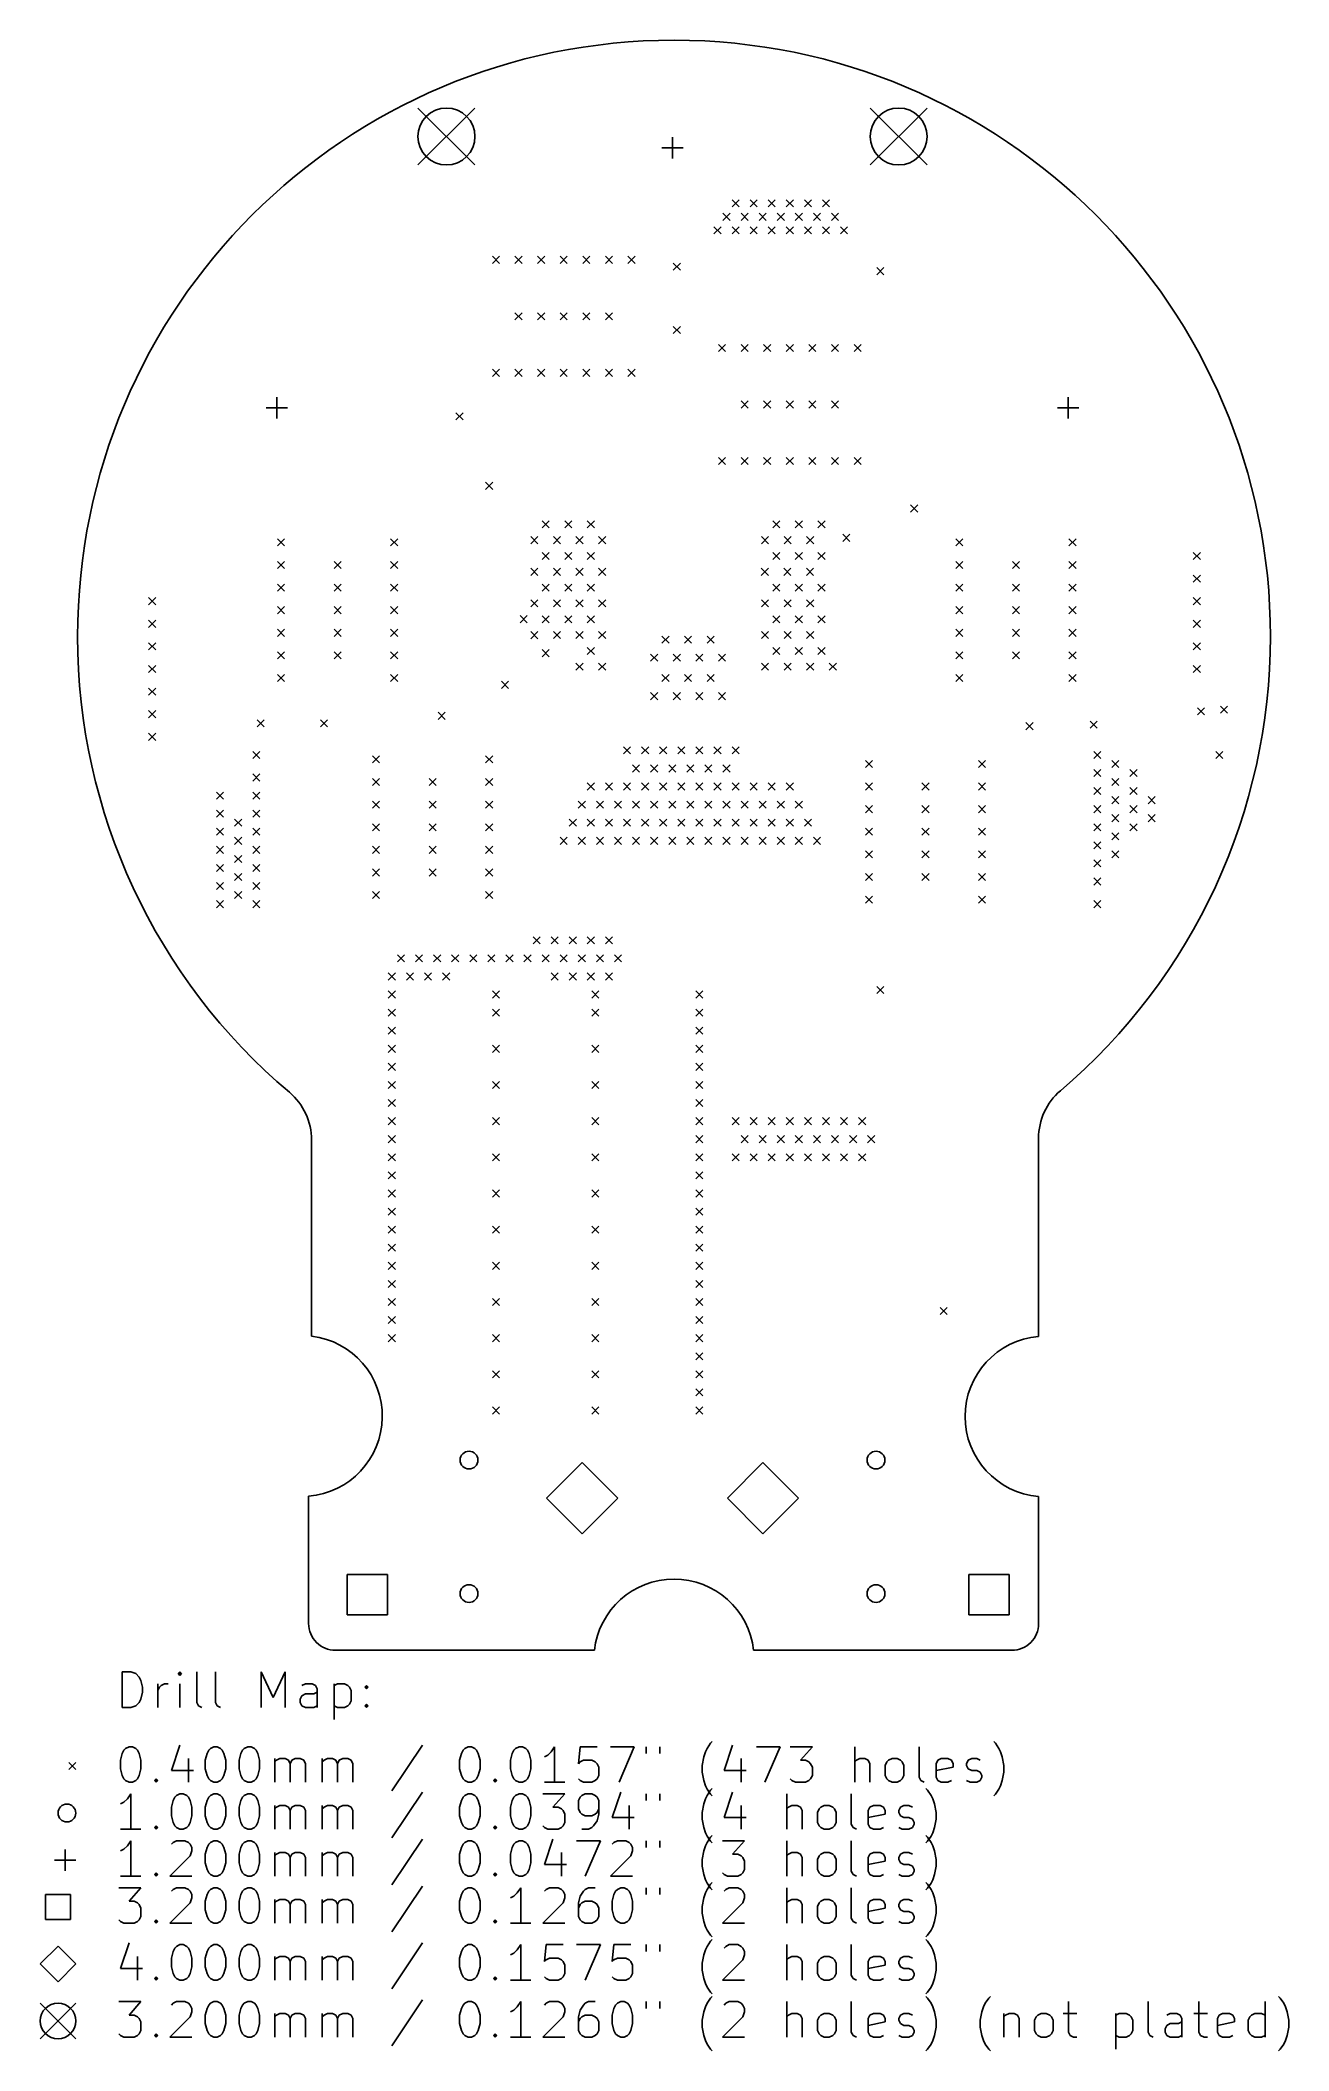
# Model space of a CAD drawing. Extents: x 114 to 184, y -151 to -38.
import ezdxf

# ---------------------------------------------------------------- set-up
doc = ezdxf.new("R2010")
doc.units = 0
doc.layers.add('BLACK', color=7, linetype='CONTINUOUS')

msp = doc.modelspace()

# ---------------------------------------------------------------- linework, layer by layer
at = {"layer": 'BLACK', "linetype": 'CONTINUOUS'}
for p, q in [((135.06724, -41.38325), (138.26724, -44.58325)), ((138.26724, -41.38325), (135.06724, -44.58325)), ((160.46724, -41.38325), (163.66724, -44.58325)), ((163.66724, -41.38325), (160.46724, -44.58325)), ((148.76724, -43.61825), (149.96724, -43.61825)), ((149.36724, -43.01825), (149.36724, -44.21825)), ((152.2, -47.298), (152.6, -47.698)), ((152.6, -47.298), (152.2, -47.698)), ((152.708, -46.536), (153.108, -46.936)), ((153.108, -46.536), (152.708, -46.936)), ((153.216, -47.298), (153.616, -47.698)), ((153.616, -47.298), (153.216, -47.698)), ((153.724, -46.536), (154.124, -46.936)), ((154.124, -46.536), (153.724, -46.936)), ((154.232, -47.298), (154.632, -47.698)), ((154.632, -47.298), (154.232, -47.698)), ((154.74, -46.536), (155.14, -46.936)), ((155.14, -46.536), (154.74, -46.936)), ((155.248, -47.298), (155.648, -47.698)), ((155.648, -47.298), (155.248, -47.698)), ((155.756, -46.536), (156.156, -46.936)), ((156.156, -46.536), (155.756, -46.936)), ((156.264, -47.298), (156.664, -47.698)), ((156.664, -47.298), (156.264, -47.698)), ((156.772, -46.536), (157.172, -46.936)), ((157.172, -46.536), (156.772, -46.936)), ((157.28, -47.298), (157.68, -47.698)), ((157.68, -47.298), (157.28, -47.698)), ((157.788, -46.536), (158.188, -46.936)), ((158.188, -46.536), (157.788, -46.936)), ((158.296, -47.298), (158.696, -47.698)), ((158.696, -47.298), (158.296, -47.698)), ((151.692, -48.06), (152.092, -48.46)), ((152.092, -48.06), (151.692, -48.46)), ((152.708, -48.06), (153.108, -48.46)), ((153.108, -48.06), (152.708, -48.46)), ((153.724, -48.06), (154.124, -48.46)), ((154.124, -48.06), (153.724, -48.46)), ((154.74, -48.06), (155.14, -48.46)), ((155.14, -48.06), (154.74, -48.46)), ((155.756, -48.06), (156.156, -48.46)), ((156.156, -48.06), (155.756, -48.46)), ((156.772, -48.06), (157.172, -48.46)), ((157.172, -48.06), (156.772, -48.46)), ((157.788, -48.06), (158.188, -48.46)), ((158.188, -48.06), (157.788, -48.46)), ((158.804, -48.06), (159.204, -48.46)), ((159.204, -48.06), (158.804, -48.46)), ((139.246, -49.711), (139.646, -50.111)), ((139.646, -49.711), (139.246, -50.111)), ((140.516, -49.711), (140.916, -50.111)), ((140.916, -49.711), (140.516, -50.111)), ((141.786, -49.711), (142.186, -50.111)), ((142.186, -49.711), (141.786, -50.111)), ((143.056, -49.711), (143.456, -50.111)), ((143.456, -49.711), (143.056, -50.111)), ((144.326, -49.711), (144.726, -50.111)), ((144.726, -49.711), (144.326, -50.111)), ((145.596, -49.711), (145.996, -50.111)), ((145.996, -49.711), (145.596, -50.111)), ((146.866, -49.711), (147.266, -50.111)), ((147.266, -49.711), (146.866, -50.111)), ((149.406, -50.092), (149.806, -50.492)), ((149.806, -50.092), (149.406, -50.492)), ((160.836, -50.346), (161.236, -50.746)), ((161.236, -50.346), (160.836, -50.746)), ((140.516, -52.886), (140.916, -53.286)), ((140.916, -52.886), (140.516, -53.286)), ((141.786, -52.886), (142.186, -53.286)), ((142.186, -52.886), (141.786, -53.286)), ((143.056, -52.886), (143.456, -53.286)), ((143.456, -52.886), (143.056, -53.286)), ((144.326, -52.886), (144.726, -53.286)), ((144.726, -52.886), (144.326, -53.286)), ((145.596, -52.886), (145.996, -53.286)), ((145.996, -52.886), (145.596, -53.286)), ((149.406, -53.648), (149.806, -54.048)), ((149.806, -53.648), (149.406, -54.048)), ((151.946, -54.664), (152.346, -55.064)), ((152.346, -54.664), (151.946, -55.064)), ((153.216, -54.664), (153.616, -55.064)), ((153.616, -54.664), (153.216, -55.064)), ((154.486, -54.664), (154.886, -55.064)), ((154.886, -54.664), (154.486, -55.064)), ((155.756, -54.664), (156.156, -55.064)), ((156.156, -54.664), (155.756, -55.064)), ((157.026, -54.664), (157.426, -55.064)), ((157.426, -54.664), (157.026, -55.064)), ((158.296, -54.664), (158.696, -55.064)), ((158.696, -54.664), (158.296, -55.064)), ((159.566, -54.664), (159.966, -55.064)), ((159.966, -54.664), (159.566, -55.064)), ((139.246, -56.061), (139.646, -56.461)), ((139.646, -56.061), (139.246, -56.461)), ((140.516, -56.061), (140.916, -56.461)), ((140.916, -56.061), (140.516, -56.461)), ((141.786, -56.061), (142.186, -56.461)), ((142.186, -56.061), (141.786, -56.461)), ((143.056, -56.061), (143.456, -56.461)), ((143.456, -56.061), (143.056, -56.461)), ((144.326, -56.061), (144.726, -56.461)), ((144.726, -56.061), (144.326, -56.461)), ((145.596, -56.061), (145.996, -56.461)), ((145.996, -56.061), (145.596, -56.461)), ((146.866, -56.061), (147.266, -56.461)), ((147.266, -56.061), (146.866, -56.461)), ((126.54224, -58.22325), (127.74224, -58.22325)), ((127.14224, -57.62325), (127.14224, -58.82325)), ((137.2, -58.5), (137.6, -58.9)), ((137.6, -58.5), (137.2, -58.9)), ((153.216, -57.839), (153.616, -58.239)), ((153.616, -57.839), (153.216, -58.239)), ((154.486, -57.839), (154.886, -58.239)), ((154.886, -57.839), (154.486, -58.239)), ((155.756, -57.839), (156.156, -58.239)), ((156.156, -57.839), (155.756, -58.239)), ((157.026, -57.839), (157.426, -58.239)), ((157.426, -57.839), (157.026, -58.239)), ((158.296, -57.839), (158.696, -58.239)), ((158.696, -57.839), (158.296, -58.239)), ((170.99224, -58.22325), (172.19224, -58.22325)), ((171.59224, -57.62325), (171.59224, -58.82325)), ((151.946, -61.014), (152.346, -61.414)), ((152.346, -61.014), (151.946, -61.414)), ((153.216, -61.014), (153.616, -61.414)), ((153.616, -61.014), (153.216, -61.414)), ((154.486, -61.014), (154.886, -61.414)), ((154.886, -61.014), (154.486, -61.414)), ((155.756, -61.014), (156.156, -61.414)), ((156.156, -61.014), (155.756, -61.414)), ((157.026, -61.014), (157.426, -61.414)), ((157.426, -61.014), (157.026, -61.414)), ((158.296, -61.014), (158.696, -61.414)), ((158.696, -61.014), (158.296, -61.414)), ((159.566, -61.014), (159.966, -61.414)), ((159.966, -61.014), (159.566, -61.414)), ((138.865, -62.411), (139.265, -62.811)), ((139.265, -62.411), (138.865, -62.811)), ((162.741, -63.681), (163.141, -64.081)), ((163.141, -63.681), (162.741, -64.081)), ((141.405, -65.459), (141.805, -65.859)), ((141.805, -65.459), (141.405, -65.859)), ((142.04, -64.57), (142.44, -64.97)), ((142.44, -64.57), (142.04, -64.97)), ((142.675, -65.459), (143.075, -65.859)), ((143.075, -65.459), (142.675, -65.859)), ((143.31, -64.57), (143.71, -64.97)), ((143.71, -64.57), (143.31, -64.97)), ((143.945, -65.459), (144.345, -65.859)), ((144.345, -65.459), (143.945, -65.859)), ((144.58, -64.57), (144.98, -64.97)), ((144.98, -64.57), (144.58, -64.97)), ((145.215, -65.459), (145.615, -65.859)), ((145.615, -65.459), (145.215, -65.859)), ((154.359, -65.459), (154.759, -65.859)), ((154.759, -65.459), (154.359, -65.859)), ((154.994, -64.57), (155.394, -64.97)), ((155.394, -64.57), (154.994, -64.97)), ((155.629, -65.459), (156.029, -65.859)), ((156.029, -65.459), (155.629, -65.859)), ((156.264, -64.57), (156.664, -64.97)), ((156.664, -64.57), (156.264, -64.97)), ((156.899, -65.459), (157.299, -65.859)), ((157.299, -65.459), (156.899, -65.859)), ((157.534, -64.57), (157.934, -64.97)), ((157.934, -64.57), (157.534, -64.97)), ((158.931, -65.332), (159.331, -65.732)), ((159.331, -65.332), (158.931, -65.732)), ((127.181, -65.586), (127.581, -65.986)), ((127.581, -65.586), (127.181, -65.986)), ((133.531, -65.586), (133.931, -65.986)), ((133.931, -65.586), (133.531, -65.986)), ((142.04, -66.348), (142.44, -66.748)), ((142.44, -66.348), (142.04, -66.748)), ((143.31, -66.348), (143.71, -66.748)), ((143.71, -66.348), (143.31, -66.748)), ((144.58, -66.348), (144.98, -66.748)), ((144.98, -66.348), (144.58, -66.748)), ((154.994, -66.348), (155.394, -66.748)), ((155.394, -66.348), (154.994, -66.748)), ((156.264, -66.348), (156.664, -66.748)), ((156.664, -66.348), (156.264, -66.748)), ((157.534, -66.348), (157.934, -66.748)), ((157.934, -66.348), (157.534, -66.748)), ((165.281, -65.586), (165.681, -65.986)), ((165.681, -65.586), (165.281, -65.986)), ((171.631, -65.586), (172.031, -65.986)), ((172.031, -65.586), (171.631, -65.986)), ((178.616, -66.348), (179.016, -66.748)), ((179.016, -66.348), (178.616, -66.748)), ((127.181, -66.856), (127.581, -67.256)), ((127.581, -66.856), (127.181, -67.256)), ((130.356, -66.856), (130.756, -67.256)), ((130.756, -66.856), (130.356, -67.256)), ((133.531, -66.856), (133.931, -67.256)), ((133.931, -66.856), (133.531, -67.256)), ((141.405, -67.237), (141.805, -67.637)), ((141.805, -67.237), (141.405, -67.637)), ((142.675, -67.237), (143.075, -67.637)), ((143.075, -67.237), (142.675, -67.637)), ((143.945, -67.237), (144.345, -67.637)), ((144.345, -67.237), (143.945, -67.637)), ((145.215, -67.237), (145.615, -67.637)), ((145.615, -67.237), (145.215, -67.637)), ((154.349626, -67.237), (154.749626, -67.637)), ((154.749626, -67.237), (154.349626, -67.637)), ((155.619626, -67.237), (156.019626, -67.637)), ((156.019626, -67.237), (155.619626, -67.637)), ((156.889626, -67.237), (157.289626, -67.637)), ((157.289626, -67.237), (156.889626, -67.637)), ((165.281, -66.856), (165.681, -67.256)), ((165.681, -66.856), (165.281, -67.256)), ((168.456, -66.856), (168.856, -67.256)), ((168.856, -66.856), (168.456, -67.256)), ((171.631, -66.856), (172.031, -67.256)), ((172.031, -66.856), (171.631, -67.256)), ((178.616, -67.618), (179.016, -68.018)), ((179.016, -67.618), (178.616, -68.018)), ((119.942, -68.888), (120.342, -69.288)), ((120.342, -68.888), (119.942, -69.288)), ((127.181, -68.126), (127.581, -68.526)), ((127.581, -68.126), (127.181, -68.526)), ((130.356, -68.126), (130.756, -68.526)), ((130.756, -68.126), (130.356, -68.526)), ((133.531, -68.126), (133.931, -68.526)), ((133.931, -68.126), (133.531, -68.526)), ((142.04, -68.126), (142.44, -68.526)), ((142.44, -68.126), (142.04, -68.526)), ((143.31, -68.126), (143.71, -68.526)), ((143.71, -68.126), (143.31, -68.526)), ((144.58, -68.126), (144.98, -68.526)), ((144.98, -68.126), (144.58, -68.526)), ((154.994, -68.126), (155.394, -68.526)), ((155.394, -68.126), (154.994, -68.526)), ((156.264, -68.126), (156.664, -68.526)), ((156.664, -68.126), (156.264, -68.526)), ((157.534, -68.126), (157.934, -68.526)), ((157.934, -68.126), (157.534, -68.526)), ((165.281, -68.126), (165.681, -68.526)), ((165.681, -68.126), (165.281, -68.526)), ((168.456, -68.126), (168.856, -68.526)), ((168.856, -68.126), (168.456, -68.526)), ((171.631, -68.126), (172.031, -68.526)), ((172.031, -68.126), (171.631, -68.526)), ((178.616, -68.888), (179.016, -69.288)), ((179.016, -68.888), (178.616, -69.288)), ((127.181, -69.396), (127.581, -69.796)), ((127.581, -69.396), (127.181, -69.796)), ((130.356, -69.396), (130.756, -69.796)), ((130.756, -69.396), (130.356, -69.796)), ((133.531, -69.396), (133.931, -69.796)), ((133.931, -69.396), (133.531, -69.796)), ((140.8, -69.9), (141.2, -70.3)), ((141.2, -69.9), (140.8, -70.3)), ((141.405, -69.015), (141.805, -69.415)), ((141.805, -69.015), (141.405, -69.415)), ((142.04, -69.904), (142.44, -70.304)), ((142.44, -69.904), (142.04, -70.304)), ((142.675, -69.015), (143.075, -69.415)), ((143.075, -69.015), (142.675, -69.415)), ((143.31, -69.904), (143.71, -70.304)), ((143.71, -69.904), (143.31, -70.304)), ((143.945, -69.015), (144.345, -69.415)), ((144.345, -69.015), (143.945, -69.415)), ((144.58, -69.904), (144.98, -70.304)), ((144.98, -69.904), (144.58, -70.304)), ((145.215, -69.015), (145.615, -69.415)), ((145.615, -69.015), (145.215, -69.415)), ((154.359, -69.015), (154.759, -69.415)), ((154.759, -69.015), (154.359, -69.415)), ((154.994, -69.904), (155.394, -70.304)), ((155.394, -69.904), (154.994, -70.304)), ((155.629, -69.015), (156.029, -69.415)), ((156.029, -69.015), (155.629, -69.415)), ((156.264, -69.904), (156.664, -70.304)), ((156.664, -69.904), (156.264, -70.304)), ((156.899, -69.015), (157.299, -69.415)), ((157.299, -69.015), (156.899, -69.415)), ((157.534, -69.904), (157.934, -70.304)), ((157.934, -69.904), (157.534, -70.304)), ((165.281, -69.396), (165.681, -69.796)), ((165.681, -69.396), (165.281, -69.796)), ((168.456, -69.396), (168.856, -69.796)), ((168.856, -69.396), (168.456, -69.796)), ((171.631, -69.396), (172.031, -69.796)), ((172.031, -69.396), (171.631, -69.796)), ((119.942, -70.158), (120.342, -70.558)), ((120.342, -70.158), (119.942, -70.558)), ((127.181, -70.666), (127.581, -71.066)), ((127.581, -70.666), (127.181, -71.066)), ((130.356, -70.666), (130.756, -71.066)), ((130.756, -70.666), (130.356, -71.066)), ((133.531, -70.666), (133.931, -71.066)), ((133.931, -70.666), (133.531, -71.066)), ((141.4, -70.8), (141.8, -71.2)), ((141.8, -70.8), (141.4, -71.2)), ((142.675, -70.793), (143.075, -71.193)), ((143.075, -70.793), (142.675, -71.193)), ((143.945, -70.793), (144.345, -71.193)), ((144.345, -70.793), (143.945, -71.193)), ((145.215, -70.793), (145.615, -71.193)), ((145.615, -70.793), (145.215, -71.193)), ((148.771, -71.047), (149.171, -71.447)), ((149.171, -71.047), (148.771, -71.447)), ((150.041, -71.047), (150.441, -71.447)), ((150.441, -71.047), (150.041, -71.447)), ((151.311, -71.047), (151.711, -71.447)), ((151.711, -71.047), (151.311, -71.447)), ((154.359, -70.793), (154.759, -71.193)), ((154.759, -70.793), (154.359, -71.193)), ((155.629, -70.793), (156.029, -71.193)), ((156.029, -70.793), (155.629, -71.193)), ((156.899, -70.793), (157.299, -71.193)), ((157.299, -70.793), (156.899, -71.193)), ((165.281, -70.666), (165.681, -71.066)), ((165.681, -70.666), (165.281, -71.066)), ((168.456, -70.666), (168.856, -71.066)), ((168.856, -70.666), (168.456, -71.066)), ((171.631, -70.666), (172.031, -71.066)), ((172.031, -70.666), (171.631, -71.066)), ((178.616, -70.158), (179.016, -70.558)), ((179.016, -70.158), (178.616, -70.558)), ((119.942, -71.428), (120.342, -71.828)), ((120.342, -71.428), (119.942, -71.828)), ((127.181, -71.936), (127.581, -72.336)), ((127.581, -71.936), (127.181, -72.336)), ((130.356, -71.936), (130.756, -72.336)), ((130.756, -71.936), (130.356, -72.336)), ((133.531, -71.936), (133.931, -72.336)), ((133.931, -71.936), (133.531, -72.336)), ((142.04, -71.809), (142.44, -72.209)), ((142.44, -71.809), (142.04, -72.209)), ((144.58, -71.682), (144.98, -72.082)), ((144.98, -71.682), (144.58, -72.082)), ((148.136, -72.063), (148.536, -72.463)), ((148.536, -72.063), (148.136, -72.463)), ((149.406, -72.063), (149.806, -72.463)), ((149.806, -72.063), (149.406, -72.463)), ((150.676, -72.063), (151.076, -72.463)), ((151.076, -72.063), (150.676, -72.463)), ((151.946, -72.063), (152.346, -72.463)), ((152.346, -72.063), (151.946, -72.463)), ((154.994, -71.682), (155.394, -72.082)), ((155.394, -71.682), (154.994, -72.082)), ((156.264, -71.682), (156.664, -72.082)), ((156.664, -71.682), (156.264, -72.082)), ((157.534, -71.682), (157.934, -72.082)), ((157.934, -71.682), (157.534, -72.082)), ((165.281, -71.936), (165.681, -72.336)), ((165.681, -71.936), (165.281, -72.336)), ((168.456, -71.936), (168.856, -72.336)), ((168.856, -71.936), (168.456, -72.336)), ((171.631, -71.936), (172.031, -72.336)), ((172.031, -71.936), (171.631, -72.336)), ((178.616, -71.428), (179.016, -71.828)), ((179.016, -71.428), (178.616, -71.828)), ((119.942, -72.698), (120.342, -73.098)), ((120.342, -72.698), (119.942, -73.098)), ((127.181, -73.206), (127.581, -73.606)), ((127.581, -73.206), (127.181, -73.606)), ((133.531, -73.206), (133.931, -73.606)), ((133.931, -73.206), (133.531, -73.606)), ((143.945, -72.571), (144.345, -72.971)), ((144.345, -72.571), (143.945, -72.971)), ((145.215, -72.571), (145.615, -72.971)), ((145.615, -72.571), (145.215, -72.971)), ((148.771, -73.206), (149.171, -73.606)), ((149.171, -73.206), (148.771, -73.606)), ((150.041, -73.206), (150.441, -73.606)), ((150.441, -73.206), (150.041, -73.606)), ((151.311, -73.206), (151.711, -73.606)), ((151.711, -73.206), (151.311, -73.606)), ((154.359, -72.571), (154.759, -72.971)), ((154.759, -72.571), (154.359, -72.971)), ((155.629, -72.571), (156.029, -72.971)), ((156.029, -72.571), (155.629, -72.971)), ((156.899, -72.571), (157.299, -72.971)), ((157.299, -72.571), (156.899, -72.971)), ((158.169, -72.571), (158.569, -72.971)), ((158.569, -72.571), (158.169, -72.971)), ((165.281, -73.206), (165.681, -73.606)), ((165.681, -73.206), (165.281, -73.606)), ((171.631, -73.206), (172.031, -73.606)), ((172.031, -73.206), (171.631, -73.606)), ((178.616, -72.698), (179.016, -73.098)), ((179.016, -72.698), (178.616, -73.098)), ((119.942, -73.968), (120.342, -74.368)), ((120.342, -73.968), (119.942, -74.368)), ((139.754, -73.587), (140.154, -73.987)), ((140.154, -73.587), (139.754, -73.987)), ((148.136, -74.222), (148.536, -74.622)), ((148.536, -74.222), (148.136, -74.622)), ((149.406, -74.222), (149.806, -74.622)), ((149.806, -74.222), (149.406, -74.622)), ((150.676, -74.222), (151.076, -74.622)), ((151.076, -74.222), (150.676, -74.622)), ((151.946, -74.222), (152.346, -74.622)), ((152.346, -74.222), (151.946, -74.622)), ((119.942, -75.238), (120.342, -75.638)), ((120.342, -75.238), (119.942, -75.638)), ((136.2, -75.326), (136.6, -75.726)), ((136.6, -75.326), (136.2, -75.726)), ((178.847669, -75.075979), (179.247669, -75.475979)), ((179.247669, -75.075979), (178.847669, -75.475979)), ((180.14, -74.984), (180.54, -75.384)), ((180.54, -74.984), (180.14, -75.384)), ((119.942, -76.508), (120.342, -76.908)), ((120.342, -76.508), (119.942, -76.908)), ((126.038, -75.746), (126.438, -76.146)), ((126.438, -75.746), (126.038, -76.146)), ((129.594, -75.746), (129.994, -76.146)), ((129.994, -75.746), (129.594, -76.146)), ((169.218, -75.909), (169.618, -76.309)), ((169.618, -75.909), (169.218, -76.309)), ((172.816864, -75.825979), (173.216864, -76.225979)), ((173.216864, -75.825979), (172.816864, -76.225979)), ((125.784, -77.524), (126.184, -77.924)), ((126.184, -77.524), (125.784, -77.924)), ((132.515, -77.778), (132.915, -78.178)), ((132.915, -77.778), (132.515, -78.178)), ((138.865, -77.778), (139.265, -78.178)), ((139.265, -77.778), (138.865, -78.178)), ((146.612, -77.27), (147.012, -77.67)), ((147.012, -77.27), (146.612, -77.67)), ((147.628, -77.27), (148.028, -77.67)), ((148.028, -77.27), (147.628, -77.67)), ((148.644, -77.27), (149.044, -77.67)), ((149.044, -77.27), (148.644, -77.67)), ((149.66, -77.27), (150.06, -77.67)), ((150.06, -77.27), (149.66, -77.67)), ((150.676, -77.27), (151.076, -77.67)), ((151.076, -77.27), (150.676, -77.67)), ((151.692, -77.27), (152.092, -77.67)), ((152.092, -77.27), (151.692, -77.67)), ((152.708, -77.27), (153.108, -77.67)), ((153.108, -77.27), (152.708, -77.67)), ((173.028, -77.524), (173.428, -77.924)), ((173.428, -77.524), (173.028, -77.924)), ((179.886, -77.524), (180.286, -77.924)), ((180.286, -77.524), (179.886, -77.924)), ((125.784, -78.794), (126.184, -79.194)), ((126.184, -78.794), (125.784, -79.194)), ((132.515, -79.048), (132.915, -79.448)), ((132.915, -79.048), (132.515, -79.448)), ((135.69, -79.048), (136.09, -79.448)), ((136.09, -79.048), (135.69, -79.448)), ((138.865, -79.048), (139.265, -79.448)), ((139.265, -79.048), (138.865, -79.448)), ((147.12, -78.286), (147.52, -78.686)), ((147.52, -78.286), (147.12, -78.686)), ((148.136, -78.286), (148.536, -78.686)), ((148.536, -78.286), (148.136, -78.686)), ((149.152, -78.286), (149.552, -78.686)), ((149.552, -78.286), (149.152, -78.686)), ((150.168, -78.286), (150.568, -78.686)), ((150.568, -78.286), (150.168, -78.686)), ((151.184, -78.286), (151.584, -78.686)), ((151.584, -78.286), (151.184, -78.686)), ((152.2, -78.286), (152.6, -78.686)), ((152.6, -78.286), (152.2, -78.686)), ((160.201, -78.032), (160.601, -78.432)), ((160.601, -78.032), (160.201, -78.432)), ((166.551, -78.032), (166.951, -78.432)), ((166.951, -78.032), (166.551, -78.432)), ((173.028, -78.54), (173.428, -78.94)), ((173.428, -78.54), (173.028, -78.94)), ((174.044, -78.032), (174.444, -78.432)), ((174.444, -78.032), (174.044, -78.432)), ((174.044, -79.048), (174.444, -79.448)), ((174.444, -79.048), (174.044, -79.448)), ((175.06, -78.54), (175.46, -78.94)), ((175.46, -78.54), (175.06, -78.94)), ((123.752, -79.81), (124.152, -80.21)), ((124.152, -79.81), (123.752, -80.21)), ((125.784, -79.81), (126.184, -80.21)), ((126.184, -79.81), (125.784, -80.21)), ((144.58, -79.302), (144.98, -79.702)), ((144.98, -79.302), (144.58, -79.702)), ((145.596, -79.302), (145.996, -79.702)), ((145.996, -79.302), (145.596, -79.702)), ((146.612, -79.302), (147.012, -79.702)), ((147.012, -79.302), (146.612, -79.702)), ((147.628, -79.302), (148.028, -79.702)), ((148.028, -79.302), (147.628, -79.702)), ((148.644, -79.302), (149.044, -79.702)), ((149.044, -79.302), (148.644, -79.702)), ((149.66, -79.302), (150.06, -79.702)), ((150.06, -79.302), (149.66, -79.702)), ((150.676, -79.302), (151.076, -79.702)), ((151.076, -79.302), (150.676, -79.702)), ((151.692, -79.302), (152.092, -79.702)), ((152.092, -79.302), (151.692, -79.702)), ((152.708, -79.302), (153.108, -79.702)), ((153.108, -79.302), (152.708, -79.702)), ((153.724, -79.302), (154.124, -79.702)), ((154.124, -79.302), (153.724, -79.702)), ((154.74, -79.302), (155.14, -79.702)), ((155.14, -79.302), (154.74, -79.702)), ((155.756, -79.302), (156.156, -79.702)), ((156.156, -79.302), (155.756, -79.702)), ((160.201, -79.302), (160.601, -79.702)), ((160.601, -79.302), (160.201, -79.702)), ((163.376, -79.302), (163.776, -79.702)), ((163.776, -79.302), (163.376, -79.702)), ((166.551, -79.302), (166.951, -79.702)), ((166.951, -79.302), (166.551, -79.702)), ((173.028, -79.556), (173.428, -79.956)), ((173.428, -79.556), (173.028, -79.956)), ((174.044, -80.064), (174.444, -80.464)), ((174.444, -80.064), (174.044, -80.464)), ((175.06, -79.556), (175.46, -79.956)), ((175.46, -79.556), (175.06, -79.956)), ((176.076, -80.064), (176.476, -80.464)), ((176.476, -80.064), (176.076, -80.464)), ((123.752, -80.826), (124.152, -81.226)), ((124.152, -80.826), (123.752, -81.226)), ((125.784, -80.826), (126.184, -81.226)), ((126.184, -80.826), (125.784, -81.226)), ((132.515, -80.318), (132.915, -80.718)), ((132.915, -80.318), (132.515, -80.718)), ((135.69, -80.318), (136.09, -80.718)), ((136.09, -80.318), (135.69, -80.718)), ((138.865, -80.318), (139.265, -80.718)), ((139.265, -80.318), (138.865, -80.718)), ((144.072, -80.318), (144.472, -80.718)), ((144.472, -80.318), (144.072, -80.718)), ((145.088, -80.318), (145.488, -80.718)), ((145.488, -80.318), (145.088, -80.718)), ((146.104, -80.318), (146.504, -80.718)), ((146.504, -80.318), (146.104, -80.718)), ((147.12, -80.318), (147.52, -80.718)), ((147.52, -80.318), (147.12, -80.718)), ((148.136, -80.318), (148.536, -80.718)), ((148.536, -80.318), (148.136, -80.718)), ((149.152, -80.318), (149.552, -80.718)), ((149.552, -80.318), (149.152, -80.718)), ((150.168, -80.318), (150.568, -80.718)), ((150.568, -80.318), (150.168, -80.718)), ((151.184, -80.318), (151.584, -80.718)), ((151.584, -80.318), (151.184, -80.718)), ((152.2, -80.318), (152.6, -80.718)), ((152.6, -80.318), (152.2, -80.718)), ((153.216, -80.318), (153.616, -80.718)), ((153.616, -80.318), (153.216, -80.718)), ((154.232, -80.318), (154.632, -80.718)), ((154.632, -80.318), (154.232, -80.718)), ((155.248, -80.318), (155.648, -80.718)), ((155.648, -80.318), (155.248, -80.718)), ((156.264, -80.318), (156.664, -80.718)), ((156.664, -80.318), (156.264, -80.718)), ((160.201, -80.572), (160.601, -80.972)), ((160.601, -80.572), (160.201, -80.972)), ((163.376, -80.572), (163.776, -80.972)), ((163.776, -80.572), (163.376, -80.972)), ((166.551, -80.572), (166.951, -80.972)), ((166.951, -80.572), (166.551, -80.972)), ((173.028, -80.572), (173.428, -80.972)), ((173.428, -80.572), (173.028, -80.972)), ((174.044, -81.08), (174.444, -81.48)), ((174.444, -81.08), (174.044, -81.48)), ((175.06, -80.572), (175.46, -80.972)), ((175.46, -80.572), (175.06, -80.972)), ((176.076, -81.08), (176.476, -81.48)), ((176.476, -81.08), (176.076, -81.48)), ((123.752, -81.842), (124.152, -82.242)), ((124.152, -81.842), (123.752, -82.242)), ((124.768, -81.334), (125.168, -81.734)), ((125.168, -81.334), (124.768, -81.734)), ((124.768, -82.35), (125.168, -82.75)), ((125.168, -82.35), (124.768, -82.75)), ((125.784, -81.842), (126.184, -82.242)), ((126.184, -81.842), (125.784, -82.242)), ((132.515, -81.588), (132.915, -81.988)), ((132.915, -81.588), (132.515, -81.988)), ((135.69, -81.588), (136.09, -81.988)), ((136.09, -81.588), (135.69, -81.988)), ((138.865, -81.588), (139.265, -81.988)), ((139.265, -81.588), (138.865, -81.988)), ((143.056, -82.35), (143.456, -82.75)), ((143.456, -82.35), (143.056, -82.75)), ((143.564, -81.334), (143.964, -81.734)), ((143.964, -81.334), (143.564, -81.734)), ((144.072, -82.35), (144.472, -82.75)), ((144.472, -82.35), (144.072, -82.75)), ((144.58, -81.334), (144.98, -81.734)), ((144.98, -81.334), (144.58, -81.734)), ((145.088, -82.35), (145.488, -82.75)), ((145.488, -82.35), (145.088, -82.75)), ((145.596, -81.334), (145.996, -81.734)), ((145.996, -81.334), (145.596, -81.734)), ((146.104, -82.35), (146.504, -82.75)), ((146.504, -82.35), (146.104, -82.75)), ((146.612, -81.334), (147.012, -81.734)), ((147.012, -81.334), (146.612, -81.734)), ((147.12, -82.35), (147.52, -82.75)), ((147.52, -82.35), (147.12, -82.75)), ((147.628, -81.334), (148.028, -81.734)), ((148.028, -81.334), (147.628, -81.734)), ((148.136, -82.35), (148.536, -82.75)), ((148.536, -82.35), (148.136, -82.75)), ((148.644, -81.334), (149.044, -81.734)), ((149.044, -81.334), (148.644, -81.734)), ((149.152, -82.35), (149.552, -82.75)), ((149.552, -82.35), (149.152, -82.75)), ((149.66, -81.334), (150.06, -81.734)), ((150.06, -81.334), (149.66, -81.734)), ((150.168, -82.35), (150.568, -82.75)), ((150.568, -82.35), (150.168, -82.75)), ((150.676, -81.334), (151.076, -81.734)), ((151.076, -81.334), (150.676, -81.734)), ((151.184, -82.35), (151.584, -82.75)), ((151.584, -82.35), (151.184, -82.75)), ((151.692, -81.334), (152.092, -81.734)), ((152.092, -81.334), (151.692, -81.734)), ((152.2, -82.35), (152.6, -82.75)), ((152.6, -82.35), (152.2, -82.75)), ((152.708, -81.334), (153.108, -81.734)), ((153.108, -81.334), (152.708, -81.734)), ((153.216, -82.35), (153.616, -82.75)), ((153.616, -82.35), (153.216, -82.75)), ((153.724, -81.334), (154.124, -81.734)), ((154.124, -81.334), (153.724, -81.734)), ((154.232, -82.35), (154.632, -82.75)), ((154.632, -82.35), (154.232, -82.75)), ((154.74, -81.334), (155.14, -81.734)), ((155.14, -81.334), (154.74, -81.734)), ((155.248, -82.35), (155.648, -82.75)), ((155.648, -82.35), (155.248, -82.75)), ((155.756, -81.334), (156.156, -81.734)), ((156.156, -81.334), (155.756, -81.734)), ((156.264, -82.35), (156.664, -82.75)), ((156.664, -82.35), (156.264, -82.75)), ((156.772, -81.334), (157.172, -81.734)), ((157.172, -81.334), (156.772, -81.734)), ((157.28, -82.35), (157.68, -82.75)), ((157.68, -82.35), (157.28, -82.75)), ((160.201, -81.842), (160.601, -82.242)), ((160.601, -81.842), (160.201, -82.242)), ((163.376, -81.842), (163.776, -82.242)), ((163.776, -81.842), (163.376, -82.242)), ((166.551, -81.842), (166.951, -82.242)), ((166.951, -81.842), (166.551, -82.242)), ((173.028, -81.588), (173.428, -81.988)), ((173.428, -81.588), (173.028, -81.988)), ((174.044, -82.096), (174.444, -82.496)), ((174.444, -82.096), (174.044, -82.496)), ((175.06, -81.588), (175.46, -81.988)), ((175.46, -81.588), (175.06, -81.988)), ((123.752, -82.858), (124.152, -83.258)), ((124.152, -82.858), (123.752, -83.258)), ((124.768, -83.366), (125.168, -83.766)), ((125.168, -83.366), (124.768, -83.766)), ((125.784, -82.858), (126.184, -83.258)), ((126.184, -82.858), (125.784, -83.258)), ((132.515, -82.858), (132.915, -83.258)), ((132.915, -82.858), (132.515, -83.258)), ((135.69, -82.858), (136.09, -83.258)), ((136.09, -82.858), (135.69, -83.258)), ((138.865, -82.858), (139.265, -83.258)), ((139.265, -82.858), (138.865, -83.258)), ((160.201, -83.112), (160.601, -83.512)), ((160.601, -83.112), (160.201, -83.512)), ((163.376, -83.112), (163.776, -83.512)), ((163.776, -83.112), (163.376, -83.512)), ((166.551, -83.112), (166.951, -83.512)), ((166.951, -83.112), (166.551, -83.512)), ((173.028, -82.604), (173.428, -83.004)), ((173.428, -82.604), (173.028, -83.004)), ((174.044, -83.112), (174.444, -83.512)), ((174.444, -83.112), (174.044, -83.512)), ((123.752, -83.874), (124.152, -84.274)), ((124.152, -83.874), (123.752, -84.274)), ((124.768, -84.382), (125.168, -84.782)), ((125.168, -84.382), (124.768, -84.782)), ((125.784, -83.874), (126.184, -84.274)), ((126.184, -83.874), (125.784, -84.274)), ((132.515, -84.128), (132.915, -84.528)), ((132.915, -84.128), (132.515, -84.528)), ((135.69, -84.128), (136.09, -84.528)), ((136.09, -84.128), (135.69, -84.528)), ((138.865, -84.128), (139.265, -84.528)), ((139.265, -84.128), (138.865, -84.528)), ((160.201, -84.382), (160.601, -84.782)), ((160.601, -84.382), (160.201, -84.782)), ((163.376, -84.382), (163.776, -84.782)), ((163.776, -84.382), (163.376, -84.782)), ((166.551, -84.382), (166.951, -84.782)), ((166.951, -84.382), (166.551, -84.782)), ((173.028, -83.62), (173.428, -84.02)), ((173.428, -83.62), (173.028, -84.02)), ((173.028, -84.636), (173.428, -85.036)), ((173.428, -84.636), (173.028, -85.036)), ((123.752, -84.89), (124.152, -85.29)), ((124.152, -84.89), (123.752, -85.29)), ((124.768, -85.398), (125.168, -85.798)), ((125.168, -85.398), (124.768, -85.798)), ((125.784, -84.89), (126.184, -85.29)), ((126.184, -84.89), (125.784, -85.29)), ((132.515, -85.398), (132.915, -85.798)), ((132.915, -85.398), (132.515, -85.798)), ((138.865, -85.398), (139.265, -85.798)), ((139.265, -85.398), (138.865, -85.798)), ((160.201, -85.652), (160.601, -86.052)), ((160.601, -85.652), (160.201, -86.052)), ((166.551, -85.652), (166.951, -86.052)), ((166.951, -85.652), (166.551, -86.052)), ((123.752, -85.906), (124.152, -86.306)), ((124.152, -85.906), (123.752, -86.306)), ((125.784, -85.906), (126.184, -86.306)), ((126.184, -85.906), (125.784, -86.306)), ((173.028, -85.906), (173.428, -86.306)), ((173.428, -85.906), (173.028, -86.306)), ((141.532, -87.938), (141.932, -88.338)), ((141.932, -87.938), (141.532, -88.338)), ((142.548, -87.938), (142.948, -88.338)), ((142.948, -87.938), (142.548, -88.338)), ((143.564, -87.938), (143.964, -88.338)), ((143.964, -87.938), (143.564, -88.338)), ((144.58, -87.938), (144.98, -88.338)), ((144.98, -87.938), (144.58, -88.338)), ((145.596, -87.938), (145.996, -88.338)), ((145.996, -87.938), (145.596, -88.338)), ((133.912, -88.954), (134.312, -89.354)), ((134.312, -88.954), (133.912, -89.354)), ((134.928, -88.954), (135.328, -89.354)), ((135.328, -88.954), (134.928, -89.354)), ((135.944, -88.954), (136.344, -89.354)), ((136.344, -88.954), (135.944, -89.354)), ((136.96, -88.954), (137.36, -89.354)), ((137.36, -88.954), (136.96, -89.354)), ((137.976, -88.954), (138.376, -89.354)), ((138.376, -88.954), (137.976, -89.354)), ((138.992, -88.954), (139.392, -89.354)), ((139.392, -88.954), (138.992, -89.354)), ((140.008, -88.954), (140.408, -89.354)), ((140.408, -88.954), (140.008, -89.354)), ((141.024, -88.954), (141.424, -89.354)), ((141.424, -88.954), (141.024, -89.354)), ((142.04, -88.954), (142.44, -89.354)), ((142.44, -88.954), (142.04, -89.354)), ((143.056, -88.954), (143.456, -89.354)), ((143.456, -88.954), (143.056, -89.354)), ((144.072, -88.954), (144.472, -89.354)), ((144.472, -88.954), (144.072, -89.354)), ((145.088, -88.954), (145.488, -89.354)), ((145.488, -88.954), (145.088, -89.354)), ((146.104, -88.954), (146.504, -89.354)), ((146.504, -88.954), (146.104, -89.354)), ((133.404, -89.97), (133.804, -90.37)), ((133.804, -89.97), (133.404, -90.37)), ((134.42, -89.97), (134.82, -90.37)), ((134.82, -89.97), (134.42, -90.37)), ((135.436, -89.97), (135.836, -90.37)), ((135.836, -89.97), (135.436, -90.37)), ((136.452, -89.97), (136.852, -90.37)), ((136.852, -89.97), (136.452, -90.37)), ((142.548, -89.97), (142.948, -90.37)), ((142.948, -89.97), (142.548, -90.37)), ((143.564, -89.97), (143.964, -90.37)), ((143.964, -89.97), (143.564, -90.37)), ((144.58, -89.97), (144.98, -90.37)), ((144.98, -89.97), (144.58, -90.37)), ((145.596, -89.97), (145.996, -90.37)), ((145.996, -89.97), (145.596, -90.37)), ((133.404, -90.986), (133.804, -91.386)), ((133.804, -90.986), (133.404, -91.386)), ((139.246, -90.986), (139.646, -91.386)), ((139.646, -90.986), (139.246, -91.386)), ((144.834, -90.986), (145.234, -91.386)), ((145.234, -90.986), (144.834, -91.386)), ((150.676, -90.986), (151.076, -91.386)), ((151.076, -90.986), (150.676, -91.386)), ((160.836, -90.732), (161.236, -91.132)), ((161.236, -90.732), (160.836, -91.132)), ((133.404, -92.002), (133.804, -92.402)), ((133.804, -92.002), (133.404, -92.402)), ((139.246, -92.002), (139.646, -92.402)), ((139.646, -92.002), (139.246, -92.402)), ((144.834, -92.002), (145.234, -92.402)), ((145.234, -92.002), (144.834, -92.402)), ((150.676, -92.002), (151.076, -92.402)), ((151.076, -92.002), (150.676, -92.402)), ((133.404, -93.018), (133.804, -93.418)), ((133.804, -93.018), (133.404, -93.418)), ((150.676, -93.018), (151.076, -93.418)), ((151.076, -93.018), (150.676, -93.418)), ((133.404, -94.034), (133.804, -94.434)), ((133.804, -94.034), (133.404, -94.434)), ((139.246, -94.034), (139.646, -94.434)), ((139.646, -94.034), (139.246, -94.434)), ((144.834, -94.034), (145.234, -94.434)), ((145.234, -94.034), (144.834, -94.434)), ((150.676, -94.034), (151.076, -94.434)), ((151.076, -94.034), (150.676, -94.434)), ((133.404, -95.05), (133.804, -95.45)), ((133.804, -95.05), (133.404, -95.45)), ((150.676, -95.05), (151.076, -95.45)), ((151.076, -95.05), (150.676, -95.45)), ((133.404, -96.066), (133.804, -96.466)), ((133.804, -96.066), (133.404, -96.466)), ((133.404, -97.082), (133.804, -97.482)), ((133.804, -97.082), (133.404, -97.482)), ((139.246, -96.066), (139.646, -96.466)), ((139.646, -96.066), (139.246, -96.466)), ((144.834, -96.066), (145.234, -96.466)), ((145.234, -96.066), (144.834, -96.466)), ((150.676, -96.066), (151.076, -96.466)), ((151.076, -96.066), (150.676, -96.466)), ((150.676, -97.082), (151.076, -97.482)), ((151.076, -97.082), (150.676, -97.482)), ((133.404, -98.098), (133.804, -98.498)), ((133.804, -98.098), (133.404, -98.498)), ((139.246, -98.098), (139.646, -98.498)), ((139.646, -98.098), (139.246, -98.498)), ((144.834, -98.098), (145.234, -98.498)), ((145.234, -98.098), (144.834, -98.498)), ((150.676, -98.098), (151.076, -98.498)), ((151.076, -98.098), (150.676, -98.498)), ((152.708, -98.098), (153.108, -98.498)), ((153.108, -98.098), (152.708, -98.498)), ((153.724, -98.098), (154.124, -98.498)), ((154.124, -98.098), (153.724, -98.498)), ((154.74, -98.098), (155.14, -98.498)), ((155.14, -98.098), (154.74, -98.498)), ((155.756, -98.098), (156.156, -98.498)), ((156.156, -98.098), (155.756, -98.498)), ((156.772, -98.098), (157.172, -98.498)), ((157.172, -98.098), (156.772, -98.498)), ((157.788, -98.098), (158.188, -98.498)), ((158.188, -98.098), (157.788, -98.498)), ((158.804, -98.098), (159.204, -98.498)), ((159.204, -98.098), (158.804, -98.498)), ((159.82, -98.098), (160.22, -98.498)), ((160.22, -98.098), (159.82, -98.498)), ((129.089859, -99.356597), (129.089859, -110.37597)), ((133.404, -99.114), (133.804, -99.514)), ((133.804, -99.114), (133.404, -99.514)), ((150.676, -99.114), (151.076, -99.514)), ((151.076, -99.114), (150.676, -99.514)), ((153.216, -99.114), (153.616, -99.514)), ((153.616, -99.114), (153.216, -99.514)), ((154.232, -99.114), (154.632, -99.514)), ((154.632, -99.114), (154.232, -99.514)), ((155.248, -99.114), (155.648, -99.514)), ((155.648, -99.114), (155.248, -99.514)), ((156.264, -99.114), (156.664, -99.514)), ((156.664, -99.114), (156.264, -99.514)), ((157.28, -99.114), (157.68, -99.514)), ((157.68, -99.114), (157.28, -99.514)), ((158.296, -99.114), (158.696, -99.514)), ((158.696, -99.114), (158.296, -99.514)), ((159.312, -99.114), (159.712, -99.514)), ((159.712, -99.114), (159.312, -99.514)), ((160.328, -99.114), (160.728, -99.514)), ((160.728, -99.114), (160.328, -99.514)), ((169.927313, -99.254504), (169.927313, -110.391357)), ((133.404, -100.13), (133.804, -100.53)), ((133.804, -100.13), (133.404, -100.53)), ((139.246, -100.13), (139.646, -100.53)), ((139.646, -100.13), (139.246, -100.53)), ((144.834, -100.13), (145.234, -100.53)), ((145.234, -100.13), (144.834, -100.53)), ((150.676, -100.13), (151.076, -100.53)), ((151.076, -100.13), (150.676, -100.53)), ((152.708, -100.13), (153.108, -100.53)), ((153.108, -100.13), (152.708, -100.53)), ((153.724, -100.13), (154.124, -100.53)), ((154.124, -100.13), (153.724, -100.53)), ((154.74, -100.13), (155.14, -100.53)), ((155.14, -100.13), (154.74, -100.53)), ((155.756, -100.13), (156.156, -100.53)), ((156.156, -100.13), (155.756, -100.53)), ((156.772, -100.13), (157.172, -100.53)), ((157.172, -100.13), (156.772, -100.53)), ((157.788, -100.13), (158.188, -100.53)), ((158.188, -100.13), (157.788, -100.53)), ((158.804, -100.13), (159.204, -100.53)), ((159.204, -100.13), (158.804, -100.53)), ((159.82, -100.13), (160.22, -100.53)), ((160.22, -100.13), (159.82, -100.53)), ((133.404, -101.146), (133.804, -101.546)), ((133.804, -101.146), (133.404, -101.546)), ((150.676, -101.146), (151.076, -101.546)), ((151.076, -101.146), (150.676, -101.546)), ((133.404, -102.162), (133.804, -102.562)), ((133.804, -102.162), (133.404, -102.562)), ((139.246, -102.162), (139.646, -102.562)), ((139.646, -102.162), (139.246, -102.562)), ((144.834, -102.162), (145.234, -102.562)), ((145.234, -102.162), (144.834, -102.562)), ((150.676, -102.162), (151.076, -102.562)), ((151.076, -102.162), (150.676, -102.562)), ((133.404, -103.178), (133.804, -103.578)), ((133.804, -103.178), (133.404, -103.578)), ((150.676, -103.178), (151.076, -103.578)), ((151.076, -103.178), (150.676, -103.578)), ((133.404, -104.194), (133.804, -104.594)), ((133.804, -104.194), (133.404, -104.594)), ((139.246, -104.194), (139.646, -104.594)), ((139.646, -104.194), (139.246, -104.594)), ((144.834, -104.194), (145.234, -104.594)), ((145.234, -104.194), (144.834, -104.594)), ((150.676, -104.194), (151.076, -104.594)), ((151.076, -104.194), (150.676, -104.594)), ((133.404, -105.21), (133.804, -105.61)), ((133.804, -105.21), (133.404, -105.61)), ((150.676, -105.21), (151.076, -105.61)), ((151.076, -105.21), (150.676, -105.61)), ((133.404, -106.226), (133.804, -106.626)), ((133.804, -106.226), (133.404, -106.626)), ((133.404, -107.242), (133.804, -107.642)), ((133.804, -107.242), (133.404, -107.642)), ((139.246, -106.226), (139.646, -106.626)), ((139.646, -106.226), (139.246, -106.626)), ((144.834, -106.226), (145.234, -106.626)), ((145.234, -106.226), (144.834, -106.626)), ((150.676, -106.226), (151.076, -106.626)), ((151.076, -106.226), (150.676, -106.626)), ((150.676, -107.242), (151.076, -107.642)), ((151.076, -107.242), (150.676, -107.642)), ((133.404, -108.258), (133.804, -108.658)), ((133.804, -108.258), (133.404, -108.658)), ((139.246, -108.258), (139.646, -108.658)), ((139.646, -108.258), (139.246, -108.658)), ((144.834, -108.258), (145.234, -108.658)), ((145.234, -108.258), (144.834, -108.658)), ((150.676, -108.258), (151.076, -108.658)), ((151.076, -108.258), (150.676, -108.658)), ((133.404, -109.274), (133.804, -109.674)), ((133.804, -109.274), (133.404, -109.674)), ((150.676, -109.274), (151.076, -109.674)), ((151.076, -109.274), (150.676, -109.674)), ((164.392, -108.766), (164.792, -109.166)), ((164.792, -108.766), (164.392, -109.166)), ((133.404, -110.29), (133.804, -110.69)), ((133.804, -110.29), (133.404, -110.69)), ((139.246, -110.29), (139.646, -110.69)), ((139.646, -110.29), (139.246, -110.69)), ((144.834, -110.29), (145.234, -110.69)), ((145.234, -110.29), (144.834, -110.69)), ((150.676, -110.29), (151.076, -110.69)), ((151.076, -110.29), (150.676, -110.69)), ((150.676, -111.306), (151.076, -111.706)), ((151.076, -111.306), (150.676, -111.706)), ((139.246, -112.322), (139.646, -112.722)), ((139.646, -112.322), (139.246, -112.722)), ((144.834, -112.322), (145.234, -112.722)), ((145.234, -112.322), (144.834, -112.722)), ((150.676, -112.322), (151.076, -112.722)), ((151.076, -112.322), (150.676, -112.722)), ((150.676, -113.338), (151.076, -113.738)), ((151.076, -113.338), (150.676, -113.738)), ((139.246, -114.354), (139.646, -114.754)), ((139.646, -114.354), (139.246, -114.754)), ((144.834, -114.354), (145.234, -114.754)), ((145.234, -114.354), (144.834, -114.754)), ((150.676, -114.354), (151.076, -114.754)), ((151.076, -114.354), (150.676, -114.754)), ((144.28724, -117.48325), (142.28724, -119.48325)), ((146.28724, -119.48325), (144.28724, -117.48325)), ((154.44724, -117.48325), (152.44724, -119.48325)), ((156.44724, -119.48325), (154.44724, -117.48325)), ((128.927757, -126.526624), (128.927757, -119.373965)), ((142.28724, -119.48325), (144.28724, -121.48325)), ((144.28724, -121.48325), (146.28724, -119.48325)), ((152.44724, -119.48325), (154.44724, -121.48325)), ((154.44724, -121.48325), (156.44724, -119.48325)), ((169.927313, -119.389472), (169.927757, -126.526753)), ((133.353622, -123.766868), (131.090858, -123.766868)), ((131.090858, -123.766868), (131.090858, -126.029632)), ((133.353622, -126.029632), (133.353622, -123.766868)), ((168.278622, -123.766868), (166.015858, -123.766868)), ((166.015858, -123.766868), (166.015858, -126.029632)), ((168.278622, -126.029632), (168.278622, -123.766868)), ((131.090858, -126.029632), (133.353622, -126.029632)), ((166.015858, -126.029632), (168.278622, -126.029632)), ((130.427757, -128.026624), (144.978705, -128.023605)), ((153.922434, -128.024806), (168.427757, -128.026753)), ((118.45827, -131.241595), (118.45827, -129.241595)), ((118.45827, -129.241595), (118.93446, -129.241595)), ((118.93446, -129.241595), (119.220175, -129.336833)), ((119.220175, -129.336833), (119.410651, -129.527309)), ((119.410651, -129.527309), (119.505889, -129.717785)), ((119.505889, -129.717785), (119.601127, -130.098737)), ((121.696365, -129.241595), (121.601127, -129.336833)), ((121.601127, -129.336833), (121.696365, -129.432071)), ((121.791603, -129.336833), (121.696365, -129.241595)), ((121.696365, -129.241595), (121.696365, -129.432071)), ((121.696365, -129.432071), (121.791603, -129.336833)), ((122.648746, -130.95588), (122.648746, -129.241595)), ((123.696365, -130.95588), (123.696365, -129.241595)), ((126.267794, -131.241595), (126.267794, -129.241595)), ((126.267794, -129.241595), (126.934461, -130.670166)), ((126.934461, -130.670166), (127.601127, -129.241595)), ((127.601127, -129.241595), (127.601127, -131.241595)), ((119.410651, -130.95588), (119.220175, -131.146357)), ((119.505889, -130.765404), (119.410651, -130.95588)), ((119.601127, -130.384452), (119.505889, -130.765404)), ((119.601127, -130.098737), (119.601127, -130.384452)), ((120.45827, -131.241595), (120.45827, -129.908261)), ((120.45827, -130.289214), (120.553508, -130.098737)), ((120.553508, -130.098737), (120.648746, -130.003499)), ((120.648746, -130.003499), (120.839222, -129.908261)), ((120.839222, -129.908261), (121.029699, -129.908261)), ((121.696365, -131.241595), (121.696365, -129.908261)), ((122.743984, -131.146357), (122.648746, -130.95588)), ((123.791603, -131.146357), (123.696365, -130.95588)), ((128.45827, -130.765404), (128.553508, -130.574928)), ((128.45827, -130.95588), (128.45827, -130.765404)), ((128.553508, -131.146357), (128.45827, -130.95588)), ((128.743984, -129.908261), (128.553508, -130.003499)), ((128.553508, -130.574928), (128.743984, -130.47969)), ((129.124937, -129.908261), (128.743984, -129.908261)), ((128.743984, -130.47969), (129.220175, -130.47969)), ((129.315413, -130.003499), (129.124937, -129.908261)), ((129.220175, -130.47969), (129.410651, -130.384452)), ((129.410651, -130.193976), (129.315413, -130.003499)), ((129.410651, -131.241595), (129.410651, -130.193976)), ((130.363032, -129.908261), (130.363032, -131.908261)), ((130.363032, -130.003499), (130.553508, -129.908261)), ((130.553508, -129.908261), (130.934461, -129.908261)), ((130.934461, -129.908261), (131.124937, -130.003499)), ((131.124937, -130.003499), (131.220175, -130.098737)), ((131.220175, -130.098737), (131.315413, -130.289214)), ((131.315413, -130.860642), (131.220175, -131.051118)), ((131.315413, -130.289214), (131.315413, -130.860642)), ((132.077318, -130.098737), (132.172556, -130.003499)), ((132.172556, -130.193976), (132.077318, -130.098737)), ((132.172556, -130.003499), (132.267794, -130.098737)), ((132.172556, -130.003499), (132.172556, -130.193976)), ((132.267794, -130.098737), (132.172556, -130.193976)), ((118.93446, -131.241595), (118.45827, -131.241595)), ((119.220175, -131.146357), (118.93446, -131.241595)), ((122.93446, -131.241595), (122.743984, -131.146357)), ((123.982079, -131.241595), (123.791603, -131.146357)), ((128.743984, -131.241595), (128.553508, -131.146357)), ((129.220175, -131.241595), (128.743984, -131.241595)), ((129.410651, -131.146357), (129.220175, -131.241595)), ((130.553508, -131.241595), (130.363032, -131.146357)), ((130.934461, -131.241595), (130.553508, -131.241595)), ((131.124937, -131.146357), (130.934461, -131.241595)), ((131.220175, -131.051118), (131.124937, -131.146357)), ((132.077318, -131.146357), (132.172556, -131.051118)), ((132.172556, -131.241595), (132.077318, -131.146357)), ((132.172556, -131.051118), (132.267794, -131.146357)), ((132.172556, -131.051118), (132.172556, -131.241595)), ((132.267794, -131.146357), (132.172556, -131.241595)), ((151.315416, -133.536833), (151.505892, -133.251118)), ((151.505892, -133.251118), (151.601131, -133.15588)), ((167.505894, -133.251118), (167.410656, -133.15588)), ((167.69637, -133.536833), (167.505894, -133.251118)), ((115.450502, -134.326757), (115.850502, -134.726757)), ((115.850502, -134.326757), (115.450502, -134.726757)), ((118.363032, -134.203499), (118.45827, -133.822547)), ((118.363032, -134.67969), (118.363032, -134.203499)), ((118.45827, -133.822547), (118.553508, -133.632071)), ((118.553508, -133.632071), (118.648746, -133.536833)), ((118.648746, -133.536833), (118.839222, -133.441595)), ((118.839222, -133.441595), (119.029699, -133.441595)), ((119.029699, -133.441595), (119.220175, -133.536833)), ((119.220175, -133.536833), (119.315413, -133.632071)), ((119.315413, -133.632071), (119.410651, -133.822547)), ((119.410651, -133.822547), (119.505889, -134.203499)), ((119.505889, -134.203499), (119.505889, -134.67969)), ((121.696365, -133.346357), (121.220175, -134.774928)), ((122.172556, -134.108261), (122.172556, -135.441595)), ((123.124937, -134.203499), (123.220175, -133.822547)), ((123.124937, -134.67969), (123.124937, -134.203499)), ((123.220175, -133.822547), (123.315413, -133.632071)), ((123.315413, -133.632071), (123.410651, -133.536833)), ((123.410651, -133.536833), (123.601127, -133.441595)), ((123.601127, -133.441595), (123.791604, -133.441595)), ((123.791604, -133.441595), (123.98208, -133.536833)), ((123.98208, -133.536833), (124.077318, -133.632071)), ((124.077318, -133.632071), (124.172556, -133.822547)), ((124.172556, -133.822547), (124.267794, -134.203499)), ((124.267794, -134.203499), (124.267794, -134.67969)), ((125.029699, -134.203499), (125.124937, -133.822547)), ((125.029699, -134.67969), (125.029699, -134.203499)), ((125.124937, -133.822547), (125.220175, -133.632071)), ((125.220175, -133.632071), (125.315413, -133.536833)), ((125.315413, -133.536833), (125.505889, -133.441595)), ((125.505889, -133.441595), (125.696366, -133.441595)), ((125.696366, -133.441595), (125.886842, -133.536833)), ((125.886842, -133.536833), (125.98208, -133.632071)), ((125.98208, -133.632071), (126.077318, -133.822547)), ((126.077318, -133.822547), (126.172556, -134.203499)), ((126.172556, -134.203499), (126.172556, -134.67969)), ((127.029699, -135.441595), (127.029699, -134.108261)), ((127.029699, -134.298737), (127.124937, -134.203499)), ((127.124937, -134.203499), (127.315413, -134.108261)), ((127.315413, -134.108261), (127.601128, -134.108261)), ((127.601128, -134.108261), (127.791604, -134.203499)), ((127.791604, -134.203499), (127.886842, -134.393976)), ((127.886842, -134.393976), (127.98208, -134.203499)), ((127.886842, -134.393976), (127.886842, -135.441595)), ((127.98208, -134.203499), (128.172556, -134.108261)), ((128.172556, -134.108261), (128.45827, -134.108261)), ((128.45827, -134.108261), (128.648747, -134.203499)), ((128.648747, -134.203499), (128.743985, -134.393976)), ((128.743985, -134.393976), (128.743985, -135.441595)), ((129.696366, -135.441595), (129.696366, -134.108261)), ((129.696366, -134.298737), (129.791604, -134.203499)), ((129.791604, -134.203499), (129.98208, -134.108261)), ((129.98208, -134.108261), (130.267795, -134.108261)), ((130.267795, -134.108261), (130.458271, -134.203499)), ((130.458271, -134.203499), (130.553509, -134.393976)), ((130.553509, -134.393976), (130.648747, -134.203499)), ((130.553509, -134.393976), (130.553509, -135.441595)), ((130.648747, -134.203499), (130.839223, -134.108261)), ((130.839223, -134.108261), (131.124937, -134.108261)), ((131.124937, -134.108261), (131.315414, -134.203499)), ((131.315414, -134.203499), (131.410652, -134.393976)), ((131.410652, -134.393976), (131.410652, -135.441595)), ((135.315414, -133.346357), (133.601129, -135.917785)), ((137.410653, -134.203499), (137.505891, -133.822547)), ((137.410653, -134.67969), (137.410653, -134.203499)), ((137.505891, -133.822547), (137.601129, -133.632071)), ((137.601129, -133.632071), (137.696367, -133.536833)), ((137.696367, -133.536833), (137.886843, -133.441595)), ((137.886843, -133.441595), (138.07732, -133.441595)), ((138.07732, -133.441595), (138.267796, -133.536833)), ((138.267796, -133.536833), (138.363034, -133.632071)), ((138.363034, -133.632071), (138.458272, -133.822547)), ((138.458272, -133.822547), (138.55351, -134.203499)), ((138.55351, -134.203499), (138.55351, -134.67969)), ((140.267796, -134.203499), (140.363034, -133.822547)), ((140.267796, -134.67969), (140.267796, -134.203499)), ((140.363034, -133.822547), (140.458272, -133.632071)), ((140.458272, -133.632071), (140.55351, -133.536833)), ((140.55351, -133.536833), (140.743986, -133.441595)), ((140.743986, -133.441595), (140.934463, -133.441595)), ((140.934463, -133.441595), (141.124939, -133.536833)), ((141.124939, -133.536833), (141.220177, -133.632071)), ((141.220177, -133.632071), (141.315415, -133.822547)), ((141.315415, -133.822547), (141.410653, -134.203499)), ((141.410653, -134.203499), (141.410653, -134.67969)), ((142.363034, -133.917785), (142.172558, -134.013023)), ((142.55351, -133.727309), (142.363034, -133.917785)), ((142.743986, -133.441595), (142.55351, -133.727309)), ((142.743986, -135.441595), (142.743986, -133.441595)), ((144.172558, -133.441595), (144.07732, -134.393976)), ((144.07732, -134.393976), (144.172558, -134.298737)), ((145.124939, -133.441595), (144.172558, -133.441595)), ((144.172558, -134.298737), (144.363034, -134.203499)), ((144.363034, -134.203499), (144.839225, -134.203499)), ((144.839225, -134.203499), (145.029701, -134.298737)), ((145.029701, -134.298737), (145.124939, -134.393976)), ((145.124939, -134.393976), (145.220177, -134.584452)), ((145.886844, -133.441595), (147.220177, -133.441595)), ((147.220177, -133.441595), (146.363034, -135.441595)), ((147.886844, -133.441595), (147.886844, -133.822547)), ((148.648749, -133.441595), (148.648749, -133.822547)), ((151.029702, -134.489214), (151.12494, -134.013023)), ((151.12494, -134.013023), (151.220178, -133.727309)), ((151.220178, -133.727309), (151.315416, -133.536833)), ((152.743987, -133.346357), (152.267797, -134.774928)), ((153.220178, -134.108261), (153.220178, -135.441595)), ((154.077321, -133.441595), (155.410654, -133.441595)), ((155.410654, -133.441595), (154.553511, -135.441595)), ((155.982083, -133.441595), (157.220178, -133.441595)), ((157.220178, -133.441595), (156.553511, -134.203499)), ((156.553511, -134.203499), (156.839226, -134.203499)), ((156.839226, -134.203499), (157.029702, -134.298737)), ((157.029702, -134.298737), (157.12494, -134.393976)), ((157.12494, -134.393976), (157.220178, -134.584452)), ((159.601131, -135.441595), (159.601131, -133.441595)), ((159.696369, -134.203499), (159.601131, -134.298737)), ((159.886845, -134.108261), (159.696369, -134.203499)), ((160.17256, -134.108261), (159.886845, -134.108261)), ((160.363036, -134.203499), (160.17256, -134.108261)), ((160.458274, -134.393976), (160.363036, -134.203499)), ((160.458274, -135.441595), (160.458274, -134.393976)), ((161.315417, -134.489214), (161.410655, -134.298737)), ((161.410655, -134.298737), (161.505893, -134.203499)), ((161.505893, -134.203499), (161.696369, -134.108261)), ((161.696369, -134.108261), (161.982084, -134.108261)), ((161.982084, -134.108261), (162.17256, -134.203499)), ((162.17256, -134.203499), (162.267798, -134.298737)), ((162.267798, -134.298737), (162.363036, -134.489214)), ((163.220179, -135.15588), (163.220179, -133.441595)), ((164.17256, -134.393976), (164.267798, -134.203499)), ((164.17256, -135.15588), (164.17256, -134.393976)), ((164.267798, -134.203499), (164.458274, -134.108261)), ((164.458274, -134.108261), (164.839227, -134.108261)), ((164.839227, -134.108261), (165.029703, -134.203499)), ((165.029703, -134.203499), (165.124941, -134.393976)), ((165.124941, -134.393976), (165.124941, -134.584452)), ((165.886846, -134.393976), (165.982084, -134.203499)), ((165.886846, -134.489214), (165.886846, -134.393976)), ((165.982084, -134.203499), (166.17256, -134.108261)), ((166.17256, -134.108261), (166.458274, -134.108261)), ((166.458274, -134.108261), (166.648751, -134.203499)), ((167.791608, -133.727309), (167.69637, -133.536833)), ((167.886846, -134.013023), (167.791608, -133.727309)), ((167.982084, -134.489214), (167.886846, -134.013023)), ((118.45827, -135.060642), (118.363032, -134.67969)), ((118.553508, -135.251118), (118.45827, -135.060642)), ((118.648746, -135.346357), (118.553508, -135.251118)), ((118.839222, -135.441595), (118.648746, -135.346357)), ((119.029699, -135.441595), (118.839222, -135.441595)), ((119.220175, -135.346357), (119.029699, -135.441595)), ((119.315413, -135.251118), (119.220175, -135.346357)), ((119.410651, -135.060642), (119.315413, -135.251118)), ((119.505889, -134.67969), (119.410651, -135.060642)), ((120.267794, -135.346357), (120.363032, -135.251118)), ((120.363032, -135.441595), (120.267794, -135.346357)), ((120.363032, -135.251118), (120.45827, -135.346357)), ((120.363032, -135.251118), (120.363032, -135.441595)), ((120.45827, -135.346357), (120.363032, -135.441595)), ((121.220175, -134.774928), (122.45827, -134.774928)), ((123.220175, -135.060642), (123.124937, -134.67969)), ((123.315413, -135.251118), (123.220175, -135.060642)), ((123.410651, -135.346357), (123.315413, -135.251118)), ((123.601127, -135.441595), (123.410651, -135.346357)), ((123.791604, -135.441595), (123.601127, -135.441595)), ((123.98208, -135.346357), (123.791604, -135.441595)), ((124.077318, -135.251118), (123.98208, -135.346357)), ((124.172556, -135.060642), (124.077318, -135.251118)), ((124.267794, -134.67969), (124.172556, -135.060642)), ((125.124937, -135.060642), (125.029699, -134.67969)), ((125.220175, -135.251118), (125.124937, -135.060642)), ((125.315413, -135.346357), (125.220175, -135.251118)), ((125.505889, -135.441595), (125.315413, -135.346357)), ((125.696366, -135.441595), (125.505889, -135.441595)), ((125.886842, -135.346357), (125.696366, -135.441595)), ((125.98208, -135.251118), (125.886842, -135.346357)), ((126.077318, -135.060642), (125.98208, -135.251118)), ((126.172556, -134.67969), (126.077318, -135.060642)), ((137.505891, -135.060642), (137.410653, -134.67969)), ((137.601129, -135.251118), (137.505891, -135.060642)), ((137.696367, -135.346357), (137.601129, -135.251118)), ((137.886843, -135.441595), (137.696367, -135.346357)), ((138.07732, -135.441595), (137.886843, -135.441595)), ((138.267796, -135.346357), (138.07732, -135.441595)), ((138.363034, -135.251118), (138.267796, -135.346357)), ((138.458272, -135.060642), (138.363034, -135.251118)), ((138.55351, -134.67969), (138.458272, -135.060642)), ((139.315415, -135.346357), (139.410653, -135.251118)), ((139.410653, -135.441595), (139.315415, -135.346357)), ((139.410653, -135.251118), (139.505891, -135.346357)), ((139.410653, -135.251118), (139.410653, -135.441595)), ((139.505891, -135.346357), (139.410653, -135.441595)), ((140.363034, -135.060642), (140.267796, -134.67969)), ((140.458272, -135.251118), (140.363034, -135.060642)), ((140.55351, -135.346357), (140.458272, -135.251118)), ((140.743986, -135.441595), (140.55351, -135.346357)), ((140.934463, -135.441595), (140.743986, -135.441595)), ((141.124939, -135.346357), (140.934463, -135.441595)), ((141.220177, -135.251118), (141.124939, -135.346357)), ((141.315415, -135.060642), (141.220177, -135.251118)), ((141.410653, -134.67969), (141.315415, -135.060642)), ((143.315415, -135.441595), (142.172558, -135.441595)), ((144.172558, -135.346357), (144.07732, -135.251118)), ((144.363034, -135.441595), (144.172558, -135.346357)), ((144.839225, -135.441595), (144.363034, -135.441595)), ((145.029701, -135.346357), (144.839225, -135.441595)), ((145.124939, -135.251118), (145.029701, -135.346357)), ((145.220177, -135.060642), (145.124939, -135.251118)), ((145.220177, -134.584452), (145.220177, -135.060642)), ((151.029702, -134.870166), (151.029702, -134.489214)), ((151.12494, -135.346357), (151.029702, -134.870166)), ((151.220178, -135.632071), (151.12494, -135.346357)), ((152.267797, -134.774928), (153.505892, -134.774928)), ((156.077321, -135.346357), (155.982083, -135.251118)), ((156.267797, -135.441595), (156.077321, -135.346357)), ((156.839226, -135.441595), (156.267797, -135.441595)), ((157.029702, -135.346357), (156.839226, -135.441595)), ((157.12494, -135.251118), (157.029702, -135.346357)), ((157.220178, -135.060642), (157.12494, -135.251118)), ((157.220178, -134.584452), (157.220178, -135.060642)), ((161.315417, -135.060642), (161.315417, -134.489214)), ((161.410655, -135.251118), (161.315417, -135.060642)), ((161.505893, -135.346357), (161.410655, -135.251118)), ((161.696369, -135.441595), (161.505893, -135.346357)), ((161.982084, -135.441595), (161.696369, -135.441595)), ((162.17256, -135.346357), (161.982084, -135.441595)), ((162.267798, -135.251118), (162.17256, -135.346357)), ((162.363036, -135.060642), (162.267798, -135.251118)), ((162.363036, -134.489214), (162.363036, -135.060642)), ((163.315417, -135.346357), (163.220179, -135.15588)), ((163.505893, -135.441595), (163.315417, -135.346357)), ((165.124941, -134.584452), (164.17256, -134.774928)), ((164.267798, -135.346357), (164.17256, -135.15588)), ((164.458274, -135.441595), (164.267798, -135.346357)), ((164.839227, -135.441595), (164.458274, -135.441595)), ((165.029703, -135.346357), (164.839227, -135.441595)), ((165.982084, -134.67969), (165.886846, -134.489214)), ((165.886846, -135.346357), (166.077322, -135.441595)), ((166.17256, -134.774928), (165.982084, -134.67969)), ((166.077322, -135.441595), (166.458274, -135.441595)), ((166.458274, -134.774928), (166.17256, -134.774928)), ((166.648751, -134.870166), (166.458274, -134.774928)), ((166.458274, -135.441595), (166.648751, -135.346357)), ((166.743989, -135.060642), (166.648751, -134.870166)), ((166.648751, -135.346357), (166.743989, -135.15588)), ((166.743989, -135.15588), (166.743989, -135.060642)), ((167.791608, -135.632071), (167.886846, -135.346357)), ((167.886846, -135.346357), (167.982084, -134.870166)), ((167.982084, -134.870166), (167.982084, -134.489214)), ((118.553508, -136.557785), (118.363032, -136.653023)), ((118.743984, -136.367309), (118.553508, -136.557785)), ((118.93446, -136.081595), (118.743984, -136.367309)), ((118.93446, -138.081595), (118.93446, -136.081595)), ((121.220175, -136.843499), (121.315413, -136.462547)), ((121.315413, -136.462547), (121.410651, -136.272071)), ((121.410651, -136.272071), (121.505889, -136.176833)), ((121.505889, -136.176833), (121.696365, -136.081595)), ((121.696365, -136.081595), (121.886842, -136.081595)), ((121.886842, -136.081595), (122.077318, -136.176833)), ((122.077318, -136.176833), (122.172556, -136.272071)), ((122.172556, -136.272071), (122.267794, -136.462547)), ((122.267794, -136.462547), (122.363032, -136.843499)), ((123.124937, -136.843499), (123.220175, -136.462547)), ((123.220175, -136.462547), (123.315413, -136.272071)), ((123.315413, -136.272071), (123.410651, -136.176833)), ((123.410651, -136.176833), (123.601127, -136.081595)), ((123.601127, -136.081595), (123.791604, -136.081595)), ((123.791604, -136.081595), (123.98208, -136.176833)), ((123.98208, -136.176833), (124.077318, -136.272071)), ((124.077318, -136.272071), (124.172556, -136.462547)), ((124.172556, -136.462547), (124.267794, -136.843499)), ((125.029699, -136.843499), (125.124937, -136.462547)), ((125.124937, -136.462547), (125.220175, -136.272071)), ((125.220175, -136.272071), (125.315413, -136.176833)), ((125.315413, -136.176833), (125.505889, -136.081595)), ((125.505889, -136.081595), (125.696366, -136.081595)), ((125.696366, -136.081595), (125.886842, -136.176833)), ((125.886842, -136.176833), (125.98208, -136.272071)), ((125.98208, -136.272071), (126.077318, -136.462547)), ((126.077318, -136.462547), (126.172556, -136.843499)), ((135.315414, -135.986357), (133.601129, -138.557785)), ((137.410653, -136.843499), (137.505891, -136.462547)), ((137.505891, -136.462547), (137.601129, -136.272071)), ((137.601129, -136.272071), (137.696367, -136.176833)), ((137.696367, -136.176833), (137.886843, -136.081595)), ((137.886843, -136.081595), (138.07732, -136.081595)), ((138.07732, -136.081595), (138.267796, -136.176833)), ((138.267796, -136.176833), (138.363034, -136.272071)), ((138.363034, -136.272071), (138.458272, -136.462547)), ((138.458272, -136.462547), (138.55351, -136.843499)), ((140.267796, -136.843499), (140.363034, -136.462547)), ((140.363034, -136.462547), (140.458272, -136.272071)), ((140.458272, -136.272071), (140.55351, -136.176833)), ((140.55351, -136.176833), (140.743986, -136.081595)), ((140.743986, -136.081595), (140.934463, -136.081595)), ((140.934463, -136.081595), (141.124939, -136.176833)), ((141.124939, -136.176833), (141.220177, -136.272071)), ((141.220177, -136.272071), (141.315415, -136.462547)), ((141.315415, -136.462547), (141.410653, -136.843499)), ((142.07732, -136.081595), (143.315415, -136.081595)), ((143.315415, -136.081595), (142.648748, -136.843499)), ((144.172558, -136.272071), (144.07732, -136.462547)), ((144.07732, -136.462547), (144.07732, -136.938737)), ((144.267796, -136.176833), (144.172558, -136.272071)), ((144.458272, -136.081595), (144.267796, -136.176833)), ((144.839225, -136.081595), (144.458272, -136.081595)), ((145.029701, -136.176833), (144.839225, -136.081595)), ((145.124939, -136.272071), (145.029701, -136.176833)), ((145.220177, -136.462547), (145.124939, -136.272071)), ((145.220177, -137.224452), (145.220177, -136.462547)), ((146.458272, -135.986357), (145.982082, -137.414928)), ((147.886844, -136.081595), (147.886844, -136.462547)), ((148.648749, -136.081595), (148.648749, -136.462547)), ((151.029702, -137.129214), (151.12494, -136.653023)), ((151.12494, -136.653023), (151.220178, -136.367309)), ((151.315416, -135.822547), (151.220178, -135.632071)), ((151.220178, -136.367309), (151.315416, -136.176833)), ((151.505892, -136.108261), (151.315416, -135.822547)), ((151.315416, -136.176833), (151.505892, -135.891118)), ((151.505892, -135.891118), (151.601131, -135.79588)), ((151.601131, -136.203499), (151.505892, -136.108261)), ((152.743987, -135.986357), (152.267797, -137.414928)), ((155.791607, -138.081595), (155.791607, -136.081595)), ((159.410655, -137.79588), (159.410655, -136.081595)), ((163.69637, -135.891118), (163.601132, -135.79588)), ((163.886846, -136.176833), (163.69637, -135.891118)), ((163.982084, -136.367309), (163.886846, -136.176833)), ((164.077322, -136.653023), (163.982084, -136.367309)), ((164.17256, -137.129214), (164.077322, -136.653023)), ((167.410656, -136.203499), (167.505894, -136.108261)), ((167.505894, -136.108261), (167.69637, -135.822547)), ((167.69637, -135.822547), (167.791608, -135.632071)), ((121.220175, -137.31969), (121.220175, -136.843499)), ((121.315413, -137.700642), (121.220175, -137.31969)), ((121.410651, -137.891118), (121.315413, -137.700642)), ((122.267794, -137.700642), (122.172556, -137.891118)), ((122.363032, -137.31969), (122.267794, -137.700642)), ((122.363032, -136.843499), (122.363032, -137.31969)), ((123.124937, -137.31969), (123.124937, -136.843499)), ((123.220175, -137.700642), (123.124937, -137.31969)), ((123.315413, -137.891118), (123.220175, -137.700642)), ((124.172556, -137.700642), (124.077318, -137.891118)), ((124.267794, -137.31969), (124.172556, -137.700642)), ((124.267794, -136.843499), (124.267794, -137.31969)), ((125.029699, -137.31969), (125.029699, -136.843499)), ((125.124937, -137.700642), (125.029699, -137.31969)), ((125.220175, -137.891118), (125.124937, -137.700642)), ((126.077318, -137.700642), (125.98208, -137.891118)), ((126.172556, -137.31969), (126.077318, -137.700642)), ((126.172556, -136.843499), (126.172556, -137.31969)), ((127.029699, -138.081595), (127.029699, -136.748261)), ((127.029699, -136.938737), (127.124937, -136.843499)), ((127.124937, -136.843499), (127.315413, -136.748261)), ((127.315413, -136.748261), (127.601128, -136.748261)), ((127.601128, -136.748261), (127.791604, -136.843499)), ((127.791604, -136.843499), (127.886842, -137.033976)), ((127.886842, -137.033976), (127.98208, -136.843499)), ((127.886842, -137.033976), (127.886842, -138.081595)), ((127.98208, -136.843499), (128.172556, -136.748261)), ((128.172556, -136.748261), (128.45827, -136.748261)), ((128.45827, -136.748261), (128.648747, -136.843499)), ((128.648747, -136.843499), (128.743985, -137.033976)), ((128.743985, -137.033976), (128.743985, -138.081595)), ((129.696366, -138.081595), (129.696366, -136.748261)), ((129.696366, -136.938737), (129.791604, -136.843499)), ((129.791604, -136.843499), (129.98208, -136.748261)), ((129.98208, -136.748261), (130.267795, -136.748261)), ((130.267795, -136.748261), (130.458271, -136.843499)), ((130.458271, -136.843499), (130.553509, -137.033976)), ((130.553509, -137.033976), (130.648747, -136.843499)), ((130.553509, -137.033976), (130.553509, -138.081595)), ((130.648747, -136.843499), (130.839223, -136.748261)), ((130.839223, -136.748261), (131.124937, -136.748261)), ((131.124937, -136.748261), (131.315414, -136.843499)), ((131.315414, -136.843499), (131.410652, -137.033976)), ((131.410652, -137.033976), (131.410652, -138.081595)), ((137.410653, -137.31969), (137.410653, -136.843499)), ((137.505891, -137.700642), (137.410653, -137.31969)), ((137.601129, -137.891118), (137.505891, -137.700642)), ((138.458272, -137.700642), (138.363034, -137.891118)), ((138.55351, -137.31969), (138.458272, -137.700642)), ((138.55351, -136.843499), (138.55351, -137.31969)), ((140.267796, -137.31969), (140.267796, -136.843499)), ((140.363034, -137.700642), (140.267796, -137.31969)), ((140.458272, -137.891118), (140.363034, -137.700642)), ((141.315415, -137.700642), (141.220177, -137.891118)), ((141.410653, -137.31969), (141.315415, -137.700642)), ((141.410653, -136.843499), (141.410653, -137.31969)), ((142.648748, -136.843499), (142.934463, -136.843499)), ((142.934463, -136.843499), (143.124939, -136.938737)), ((143.124939, -136.938737), (143.220177, -137.033976)), ((143.220177, -137.033976), (143.315415, -137.224452)), ((143.315415, -137.700642), (143.220177, -137.891118)), ((143.315415, -137.224452), (143.315415, -137.700642)), ((144.07732, -136.938737), (144.172558, -137.129214)), ((144.172558, -137.129214), (144.267796, -137.224452)), ((144.267796, -137.224452), (144.458272, -137.31969)), ((144.458272, -137.31969), (144.839225, -137.31969)), ((144.839225, -137.31969), (145.029701, -137.224452)), ((144.934463, -137.891118), (145.124939, -137.605404)), ((145.029701, -137.224452), (145.124939, -137.129214)), ((145.124939, -137.129214), (145.220177, -136.938737)), ((145.124939, -137.605404), (145.220177, -137.224452)), ((145.982082, -137.414928), (147.220177, -137.414928)), ((146.934463, -136.748261), (146.934463, -138.081595)), ((151.029702, -137.510166), (151.029702, -137.129214)), ((151.12494, -137.986357), (151.029702, -137.510166)), ((152.267797, -137.414928), (153.505892, -137.414928)), ((153.220178, -136.748261), (153.220178, -138.081595)), ((155.886845, -136.843499), (155.791607, -136.938737)), ((156.077321, -136.748261), (155.886845, -136.843499)), ((156.363036, -136.748261), (156.077321, -136.748261)), ((156.553512, -136.843499), (156.363036, -136.748261)), ((156.64875, -137.033976), (156.553512, -136.843499)), ((156.64875, -138.081595), (156.64875, -137.033976)), ((157.505893, -137.129214), (157.601131, -136.938737)), ((157.505893, -137.700642), (157.505893, -137.129214)), ((157.601131, -137.891118), (157.505893, -137.700642)), ((157.601131, -136.938737), (157.696369, -136.843499)), ((157.696369, -136.843499), (157.886845, -136.748261)), ((157.886845, -136.748261), (158.17256, -136.748261)), ((158.17256, -136.748261), (158.363036, -136.843499)), ((158.363036, -136.843499), (158.458274, -136.938737)), ((158.458274, -136.938737), (158.553512, -137.129214)), ((158.553512, -137.700642), (158.458274, -137.891118)), ((158.553512, -137.129214), (158.553512, -137.700642)), ((159.505893, -137.986357), (159.410655, -137.79588)), ((160.363036, -137.033976), (160.458274, -136.843499)), ((160.363036, -137.79588), (160.363036, -137.033976)), ((161.315417, -137.224452), (160.363036, -137.414928)), ((160.458274, -137.986357), (160.363036, -137.79588)), ((160.458274, -136.843499), (160.64875, -136.748261)), ((160.64875, -136.748261), (161.029703, -136.748261)), ((161.029703, -136.748261), (161.220179, -136.843499)), ((161.220179, -136.843499), (161.315417, -137.033976)), ((161.315417, -137.033976), (161.315417, -137.224452)), ((162.077322, -137.033976), (162.17256, -136.843499)), ((162.077322, -137.129214), (162.077322, -137.033976)), ((162.17256, -137.31969), (162.077322, -137.129214)), ((162.17256, -136.843499), (162.363036, -136.748261)), ((162.363036, -137.414928), (162.17256, -137.31969)), ((162.363036, -136.748261), (162.64875, -136.748261)), ((162.64875, -137.414928), (162.363036, -137.414928)), ((162.64875, -136.748261), (162.839227, -136.843499)), ((162.839227, -137.510166), (162.64875, -137.414928)), ((162.934465, -137.700642), (162.839227, -137.510166)), ((162.839227, -137.986357), (162.934465, -137.79588)), ((162.934465, -137.79588), (162.934465, -137.700642)), ((164.077322, -137.986357), (164.17256, -137.510166)), ((164.17256, -137.510166), (164.17256, -137.129214)), ((119.505889, -138.081595), (118.363032, -138.081595)), ((118.93446, -138.721595), (118.743984, -139.007309)), ((118.93446, -140.721595), (118.93446, -138.721595)), ((120.267794, -137.986357), (120.363032, -137.891118)), ((120.363032, -138.081595), (120.267794, -137.986357)), ((120.363032, -137.891118), (120.45827, -137.986357)), ((120.363032, -137.891118), (120.363032, -138.081595)), ((120.45827, -137.986357), (120.363032, -138.081595)), ((121.220175, -138.912071), (121.315413, -138.816833)), ((121.315413, -138.816833), (121.505889, -138.721595)), ((121.505889, -137.986357), (121.410651, -137.891118)), ((121.696365, -138.081595), (121.505889, -137.986357)), ((121.505889, -138.721595), (121.98208, -138.721595)), ((121.886842, -138.081595), (121.696365, -138.081595)), ((122.077318, -137.986357), (121.886842, -138.081595)), ((121.98208, -138.721595), (122.172556, -138.816833)), ((122.172556, -137.891118), (122.077318, -137.986357)), ((122.172556, -138.816833), (122.267794, -138.912071)), ((122.267794, -138.912071), (122.363032, -139.102547)), ((123.220175, -139.102547), (123.315413, -138.912071)), ((123.410651, -137.986357), (123.315413, -137.891118)), ((123.315413, -138.912071), (123.410651, -138.816833)), ((123.601127, -138.081595), (123.410651, -137.986357)), ((123.410651, -138.816833), (123.601127, -138.721595)), ((123.791604, -138.081595), (123.601127, -138.081595)), ((123.601127, -138.721595), (123.791604, -138.721595)), ((123.98208, -137.986357), (123.791604, -138.081595)), ((123.791604, -138.721595), (123.98208, -138.816833)), ((124.077318, -137.891118), (123.98208, -137.986357)), ((123.98208, -138.816833), (124.077318, -138.912071)), ((124.077318, -138.912071), (124.172556, -139.102547)), ((125.124937, -139.102547), (125.220175, -138.912071)), ((125.315413, -137.986357), (125.220175, -137.891118)), ((125.220175, -138.912071), (125.315413, -138.816833)), ((125.505889, -138.081595), (125.315413, -137.986357)), ((125.315413, -138.816833), (125.505889, -138.721595)), ((125.696366, -138.081595), (125.505889, -138.081595)), ((125.505889, -138.721595), (125.696366, -138.721595)), ((125.886842, -137.986357), (125.696366, -138.081595)), ((125.696366, -138.721595), (125.886842, -138.816833)), ((125.98208, -137.891118), (125.886842, -137.986357)), ((125.886842, -138.816833), (125.98208, -138.912071)), ((125.98208, -138.912071), (126.077318, -139.102547)), ((135.315414, -138.626357), (133.601129, -141.197785)), ((137.505891, -139.102547), (137.601129, -138.912071)), ((137.696367, -137.986357), (137.601129, -137.891118)), ((137.601129, -138.912071), (137.696367, -138.816833)), ((137.886843, -138.081595), (137.696367, -137.986357)), ((137.696367, -138.816833), (137.886843, -138.721595)), ((138.07732, -138.081595), (137.886843, -138.081595)), ((137.886843, -138.721595), (138.07732, -138.721595)), ((138.267796, -137.986357), (138.07732, -138.081595)), ((138.07732, -138.721595), (138.267796, -138.816833)), ((138.363034, -137.891118), (138.267796, -137.986357)), ((138.267796, -138.816833), (138.363034, -138.912071)), ((138.363034, -138.912071), (138.458272, -139.102547)), ((139.315415, -137.986357), (139.410653, -137.891118)), ((139.410653, -138.081595), (139.315415, -137.986357)), ((139.410653, -137.891118), (139.505891, -137.986357)), ((139.410653, -137.891118), (139.410653, -138.081595)), ((139.505891, -137.986357), (139.410653, -138.081595)), ((140.363034, -139.102547), (140.458272, -138.912071)), ((140.55351, -137.986357), (140.458272, -137.891118)), ((140.458272, -138.912071), (140.55351, -138.816833)), ((140.743986, -138.081595), (140.55351, -137.986357)), ((140.55351, -138.816833), (140.743986, -138.721595)), ((140.934463, -138.081595), (140.743986, -138.081595)), ((140.743986, -138.721595), (140.934463, -138.721595)), ((141.124939, -137.986357), (140.934463, -138.081595)), ((140.934463, -138.721595), (141.124939, -138.816833)), ((141.220177, -137.891118), (141.124939, -137.986357)), ((141.124939, -138.816833), (141.220177, -138.912071)), ((141.220177, -138.912071), (141.315415, -139.102547)), ((142.172558, -137.986357), (142.07732, -137.891118)), ((142.363034, -138.081595), (142.172558, -137.986357)), ((142.648748, -138.626357), (142.172558, -140.054928)), ((142.934463, -138.081595), (142.363034, -138.081595)), ((143.124939, -137.986357), (142.934463, -138.081595)), ((143.220177, -137.891118), (143.124939, -137.986357)), ((143.982082, -138.721595), (145.315415, -138.721595)), ((144.267796, -138.081595), (144.648748, -138.081595)), ((145.315415, -138.721595), (144.458272, -140.721595)), ((144.648748, -138.081595), (144.839225, -137.986357)), ((144.839225, -137.986357), (144.934463, -137.891118)), ((145.982082, -138.912071), (146.07732, -138.816833)), ((146.07732, -138.816833), (146.267796, -138.721595)), ((146.267796, -138.721595), (146.743987, -138.721595)), ((146.743987, -138.721595), (146.934463, -138.816833)), ((146.934463, -138.816833), (147.029701, -138.912071)), ((147.029701, -138.912071), (147.124939, -139.102547)), ((147.886844, -138.721595), (147.886844, -139.102547)), ((148.648749, -138.721595), (148.648749, -139.102547)), ((151.220178, -138.272071), (151.12494, -137.986357)), ((151.315416, -138.462547), (151.220178, -138.272071)), ((151.220178, -139.007309), (151.315416, -138.816833)), ((151.505892, -138.748261), (151.315416, -138.462547)), ((151.315416, -138.816833), (151.505892, -138.531118)), ((151.505892, -138.531118), (151.601131, -138.43588)), ((151.601131, -138.843499), (151.505892, -138.748261)), ((152.172559, -138.721595), (153.410654, -138.721595)), ((153.410654, -138.721595), (152.743987, -139.483499)), ((155.791607, -140.721595), (155.791607, -138.721595)), ((157.696369, -137.986357), (157.601131, -137.891118)), ((157.886845, -138.081595), (157.696369, -137.986357)), ((158.17256, -138.081595), (157.886845, -138.081595)), ((158.363036, -137.986357), (158.17256, -138.081595)), ((158.458274, -137.891118), (158.363036, -137.986357)), ((159.410655, -140.43588), (159.410655, -138.721595)), ((159.696369, -138.081595), (159.505893, -137.986357)), ((160.64875, -138.081595), (160.458274, -137.986357)), ((161.029703, -138.081595), (160.64875, -138.081595)), ((161.220179, -137.986357), (161.029703, -138.081595)), ((162.077322, -137.986357), (162.267798, -138.081595)), ((162.267798, -138.081595), (162.64875, -138.081595)), ((162.64875, -138.081595), (162.839227, -137.986357)), ((163.69637, -138.531118), (163.601132, -138.43588)), ((163.601132, -138.843499), (163.69637, -138.748261)), ((163.69637, -138.748261), (163.886846, -138.462547)), ((163.886846, -138.816833), (163.69637, -138.531118)), ((163.886846, -138.462547), (163.982084, -138.272071)), ((163.982084, -139.007309), (163.886846, -138.816833)), ((163.982084, -138.272071), (164.077322, -137.986357)), ((114.650502, -139.806757), (115.850502, -139.806757)), ((115.250502, -139.206757), (115.250502, -140.406757)), ((118.553508, -139.197785), (118.363032, -139.293023)), ((118.743984, -139.007309), (118.553508, -139.197785)), ((122.267794, -139.578737), (121.124937, -140.721595)), ((122.363032, -139.293023), (122.267794, -139.578737)), ((122.363032, -139.102547), (122.363032, -139.293023)), ((123.124937, -139.483499), (123.220175, -139.102547)), ((123.124937, -139.95969), (123.124937, -139.483499)), ((123.220175, -140.340642), (123.124937, -139.95969)), ((124.172556, -139.102547), (124.267794, -139.483499)), ((124.267794, -139.95969), (124.172556, -140.340642)), ((124.267794, -139.483499), (124.267794, -139.95969)), ((125.029699, -139.483499), (125.124937, -139.102547)), ((125.029699, -139.95969), (125.029699, -139.483499)), ((125.124937, -140.340642), (125.029699, -139.95969)), ((126.077318, -139.102547), (126.172556, -139.483499)), ((126.172556, -139.95969), (126.077318, -140.340642)), ((126.172556, -139.483499), (126.172556, -139.95969)), ((127.029699, -140.721595), (127.029699, -139.388261)), ((127.029699, -139.578737), (127.124937, -139.483499)), ((127.124937, -139.483499), (127.315413, -139.388261)), ((127.315413, -139.388261), (127.601128, -139.388261)), ((127.601128, -139.388261), (127.791604, -139.483499)), ((127.791604, -139.483499), (127.886842, -139.673976)), ((127.886842, -139.673976), (127.98208, -139.483499)), ((127.886842, -139.673976), (127.886842, -140.721595)), ((127.98208, -139.483499), (128.172556, -139.388261)), ((128.172556, -139.388261), (128.45827, -139.388261)), ((128.45827, -139.388261), (128.648747, -139.483499)), ((128.648747, -139.483499), (128.743985, -139.673976)), ((128.743985, -139.673976), (128.743985, -140.721595)), ((129.696366, -140.721595), (129.696366, -139.388261)), ((129.696366, -139.578737), (129.791604, -139.483499)), ((129.791604, -139.483499), (129.98208, -139.388261)), ((129.98208, -139.388261), (130.267795, -139.388261)), ((130.267795, -139.388261), (130.458271, -139.483499)), ((130.458271, -139.483499), (130.553509, -139.673976)), ((130.553509, -139.673976), (130.648747, -139.483499)), ((130.553509, -139.673976), (130.553509, -140.721595)), ((130.648747, -139.483499), (130.839223, -139.388261)), ((130.839223, -139.388261), (131.124937, -139.388261)), ((131.124937, -139.388261), (131.315414, -139.483499)), ((131.315414, -139.483499), (131.410652, -139.673976)), ((131.410652, -139.673976), (131.410652, -140.721595)), ((137.410653, -139.483499), (137.505891, -139.102547)), ((137.410653, -139.95969), (137.410653, -139.483499)), ((137.505891, -140.340642), (137.410653, -139.95969)), ((138.458272, -139.102547), (138.55351, -139.483499)), ((138.55351, -139.95969), (138.458272, -140.340642)), ((138.55351, -139.483499), (138.55351, -139.95969)), ((140.267796, -139.483499), (140.363034, -139.102547)), ((140.267796, -139.95969), (140.267796, -139.483499)), ((140.363034, -140.340642), (140.267796, -139.95969)), ((141.315415, -139.102547), (141.410653, -139.483499)), ((141.410653, -139.95969), (141.315415, -140.340642)), ((141.410653, -139.483499), (141.410653, -139.95969)), ((142.172558, -140.054928), (143.410653, -140.054928)), ((143.124939, -139.388261), (143.124939, -140.721595)), ((147.029701, -139.578737), (145.886844, -140.721595)), ((147.124939, -139.293023), (147.029701, -139.578737)), ((147.124939, -139.102547), (147.124939, -139.293023)), ((151.029702, -139.769214), (151.12494, -139.293023)), ((151.029702, -140.150166), (151.029702, -139.769214)), ((151.12494, -139.293023), (151.220178, -139.007309)), ((152.743987, -139.483499), (153.029702, -139.483499)), ((153.029702, -139.483499), (153.220178, -139.578737)), ((153.220178, -139.578737), (153.315416, -139.673976)), ((153.315416, -139.673976), (153.410654, -139.864452)), ((153.410654, -139.864452), (153.410654, -140.340642)), ((155.886845, -139.483499), (155.791607, -139.578737)), ((156.077321, -139.388261), (155.886845, -139.483499)), ((156.363036, -139.388261), (156.077321, -139.388261)), ((156.553512, -139.483499), (156.363036, -139.388261)), ((156.64875, -139.673976), (156.553512, -139.483499)), ((156.64875, -140.721595), (156.64875, -139.673976)), ((157.505893, -139.769214), (157.601131, -139.578737)), ((157.505893, -140.340642), (157.505893, -139.769214)), ((157.601131, -139.578737), (157.696369, -139.483499)), ((157.696369, -139.483499), (157.886845, -139.388261)), ((157.886845, -139.388261), (158.17256, -139.388261)), ((158.17256, -139.388261), (158.363036, -139.483499)), ((158.363036, -139.483499), (158.458274, -139.578737)), ((158.458274, -139.578737), (158.553512, -139.769214)), ((158.553512, -139.769214), (158.553512, -140.340642)), ((160.363036, -139.673976), (160.458274, -139.483499)), ((160.363036, -140.43588), (160.363036, -139.673976)), ((161.315417, -139.864452), (160.363036, -140.054928)), ((160.458274, -139.483499), (160.64875, -139.388261)), ((160.64875, -139.388261), (161.029703, -139.388261)), ((161.029703, -139.388261), (161.220179, -139.483499)), ((161.220179, -139.483499), (161.315417, -139.673976)), ((161.315417, -139.673976), (161.315417, -139.864452)), ((162.077322, -139.673976), (162.17256, -139.483499)), ((162.077322, -139.769214), (162.077322, -139.673976)), ((162.17256, -139.95969), (162.077322, -139.769214)), ((162.17256, -139.483499), (162.363036, -139.388261)), ((162.363036, -140.054928), (162.17256, -139.95969)), ((162.363036, -139.388261), (162.64875, -139.388261)), ((162.64875, -140.054928), (162.363036, -140.054928)), ((162.64875, -139.388261), (162.839227, -139.483499)), ((162.839227, -140.150166), (162.64875, -140.054928)), ((164.077322, -139.293023), (163.982084, -139.007309)), ((164.17256, -139.769214), (164.077322, -139.293023)), ((164.17256, -140.150166), (164.17256, -139.769214)), ((119.505889, -140.721595), (118.363032, -140.721595)), ((120.267794, -140.626357), (120.363032, -140.531118)), ((120.363032, -140.721595), (120.267794, -140.626357)), ((120.363032, -140.531118), (120.45827, -140.626357)), ((120.363032, -140.531118), (120.363032, -140.721595)), ((120.45827, -140.626357), (120.363032, -140.721595)), ((121.124937, -140.721595), (122.363032, -140.721595)), ((123.315413, -140.531118), (123.220175, -140.340642)), ((123.410651, -140.626357), (123.315413, -140.531118)), ((123.601127, -140.721595), (123.410651, -140.626357)), ((123.791604, -140.721595), (123.601127, -140.721595)), ((123.98208, -140.626357), (123.791604, -140.721595)), ((124.077318, -140.531118), (123.98208, -140.626357)), ((124.172556, -140.340642), (124.077318, -140.531118)), ((125.220175, -140.531118), (125.124937, -140.340642)), ((125.315413, -140.626357), (125.220175, -140.531118)), ((125.505889, -140.721595), (125.315413, -140.626357)), ((125.696366, -140.721595), (125.505889, -140.721595)), ((125.886842, -140.626357), (125.696366, -140.721595)), ((125.98208, -140.531118), (125.886842, -140.626357)), ((126.077318, -140.340642), (125.98208, -140.531118)), ((137.601129, -140.531118), (137.505891, -140.340642)), ((137.696367, -140.626357), (137.601129, -140.531118)), ((137.886843, -140.721595), (137.696367, -140.626357)), ((138.07732, -140.721595), (137.886843, -140.721595)), ((138.267796, -140.626357), (138.07732, -140.721595)), ((138.363034, -140.531118), (138.267796, -140.626357)), ((138.458272, -140.340642), (138.363034, -140.531118)), ((139.315415, -140.626357), (139.410653, -140.531118)), ((139.410653, -140.721595), (139.315415, -140.626357)), ((139.410653, -140.531118), (139.505891, -140.626357)), ((139.410653, -140.531118), (139.410653, -140.721595)), ((139.505891, -140.626357), (139.410653, -140.721595)), ((140.458272, -140.531118), (140.363034, -140.340642)), ((140.55351, -140.626357), (140.458272, -140.531118)), ((140.743986, -140.721595), (140.55351, -140.626357)), ((140.934463, -140.721595), (140.743986, -140.721595)), ((141.124939, -140.626357), (140.934463, -140.721595)), ((141.220177, -140.531118), (141.124939, -140.626357)), ((141.315415, -140.340642), (141.220177, -140.531118)), ((145.886844, -140.721595), (147.124939, -140.721595)), ((151.12494, -140.626357), (151.029702, -140.150166)), ((151.220178, -140.912071), (151.12494, -140.626357)), ((151.315416, -141.102547), (151.220178, -140.912071)), ((151.505892, -141.388261), (151.315416, -141.102547)), ((151.315416, -141.456833), (151.505892, -141.171118)), ((151.505892, -141.171118), (151.601131, -141.07588)), ((152.267797, -140.626357), (152.172559, -140.531118)), ((152.458273, -140.721595), (152.267797, -140.626357)), ((153.029702, -140.721595), (152.458273, -140.721595)), ((153.220178, -140.626357), (153.029702, -140.721595)), ((153.315416, -140.531118), (153.220178, -140.626357)), ((153.410654, -140.340642), (153.315416, -140.531118)), ((157.601131, -140.531118), (157.505893, -140.340642)), ((157.696369, -140.626357), (157.601131, -140.531118)), ((157.886845, -140.721595), (157.696369, -140.626357)), ((158.17256, -140.721595), (157.886845, -140.721595)), ((158.363036, -140.626357), (158.17256, -140.721595)), ((158.458274, -140.531118), (158.363036, -140.626357)), ((158.553512, -140.340642), (158.458274, -140.531118)), ((159.505893, -140.626357), (159.410655, -140.43588)), ((159.696369, -140.721595), (159.505893, -140.626357)), ((160.458274, -140.626357), (160.363036, -140.43588)), ((160.64875, -140.721595), (160.458274, -140.626357)), ((161.029703, -140.721595), (160.64875, -140.721595)), ((161.220179, -140.626357), (161.029703, -140.721595)), ((162.077322, -140.626357), (162.267798, -140.721595)), ((162.267798, -140.721595), (162.64875, -140.721595)), ((162.64875, -140.721595), (162.839227, -140.626357)), ((162.934465, -140.340642), (162.839227, -140.150166)), ((162.839227, -140.626357), (162.934465, -140.43588)), ((162.934465, -140.43588), (162.934465, -140.340642)), ((163.69637, -141.171118), (163.601132, -141.07588)), ((163.69637, -141.388261), (163.886846, -141.102547)), ((163.886846, -141.456833), (163.69637, -141.171118)), ((163.886846, -141.102547), (163.982084, -140.912071)), ((163.982084, -140.912071), (164.077322, -140.626357)), ((164.077322, -140.626357), (164.17256, -140.150166)), ((115.557616, -141.739643), (114.143388, -141.739643)), ((114.143388, -141.739643), (114.143388, -143.153871)), ((115.557616, -143.153871), (115.557616, -141.739643)), ((118.267794, -141.361595), (119.505889, -141.361595)), ((119.505889, -141.361595), (118.839222, -142.123499)), ((118.839222, -142.123499), (119.124937, -142.123499)), ((119.124937, -142.123499), (119.315413, -142.218737)), ((119.315413, -142.218737), (119.410651, -142.313976)), ((119.410651, -142.313976), (119.505889, -142.504452)), ((122.267794, -142.218737), (121.124937, -143.361595)), ((121.220175, -141.552071), (121.315413, -141.456833)), ((121.315413, -141.456833), (121.505889, -141.361595)), ((121.505889, -141.361595), (121.98208, -141.361595)), ((121.98208, -141.361595), (122.172556, -141.456833)), ((122.172556, -141.456833), (122.267794, -141.552071)), ((122.267794, -141.552071), (122.363032, -141.742547)), ((122.363032, -141.933023), (122.267794, -142.218737)), ((122.363032, -141.742547), (122.363032, -141.933023)), ((123.124937, -142.123499), (123.220175, -141.742547)), ((123.124937, -142.59969), (123.124937, -142.123499)), ((123.220175, -141.742547), (123.315413, -141.552071)), ((123.315413, -141.552071), (123.410651, -141.456833)), ((123.410651, -141.456833), (123.601127, -141.361595)), ((123.601127, -141.361595), (123.791604, -141.361595)), ((123.791604, -141.361595), (123.98208, -141.456833)), ((123.98208, -141.456833), (124.077318, -141.552071)), ((124.077318, -141.552071), (124.172556, -141.742547)), ((124.172556, -141.742547), (124.267794, -142.123499)), ((124.267794, -142.123499), (124.267794, -142.59969)), ((125.029699, -142.123499), (125.124937, -141.742547)), ((125.029699, -142.59969), (125.029699, -142.123499)), ((125.124937, -141.742547), (125.220175, -141.552071)), ((125.220175, -141.552071), (125.315413, -141.456833)), ((125.315413, -141.456833), (125.505889, -141.361595)), ((125.505889, -141.361595), (125.696366, -141.361595)), ((125.696366, -141.361595), (125.886842, -141.456833)), ((125.886842, -141.456833), (125.98208, -141.552071)), ((125.98208, -141.552071), (126.077318, -141.742547)), ((126.077318, -141.742547), (126.172556, -142.123499)), ((126.172556, -142.123499), (126.172556, -142.59969)), ((127.029699, -143.361595), (127.029699, -142.028261)), ((127.029699, -142.218737), (127.124937, -142.123499)), ((127.124937, -142.123499), (127.315413, -142.028261)), ((127.315413, -142.028261), (127.601128, -142.028261)), ((127.601128, -142.028261), (127.791604, -142.123499)), ((127.791604, -142.123499), (127.886842, -142.313976)), ((127.886842, -142.313976), (127.98208, -142.123499)), ((127.886842, -142.313976), (127.886842, -143.361595)), ((127.98208, -142.123499), (128.172556, -142.028261)), ((128.172556, -142.028261), (128.45827, -142.028261)), ((128.45827, -142.028261), (128.648747, -142.123499)), ((128.648747, -142.123499), (128.743985, -142.313976)), ((128.743985, -142.313976), (128.743985, -143.361595)), ((129.696366, -143.361595), (129.696366, -142.028261)), ((129.696366, -142.218737), (129.791604, -142.123499)), ((129.791604, -142.123499), (129.98208, -142.028261)), ((129.98208, -142.028261), (130.267795, -142.028261)), ((130.267795, -142.028261), (130.458271, -142.123499)), ((130.458271, -142.123499), (130.553509, -142.313976)), ((130.553509, -142.313976), (130.648747, -142.123499)), ((130.553509, -142.313976), (130.553509, -143.361595)), ((130.648747, -142.123499), (130.839223, -142.028261)), ((130.839223, -142.028261), (131.124937, -142.028261)), ((131.124937, -142.028261), (131.315414, -142.123499)), ((131.315414, -142.123499), (131.410652, -142.313976)), ((131.410652, -142.313976), (131.410652, -143.361595)), ((135.315414, -141.266357), (133.601129, -143.837785)), ((137.410653, -142.123499), (137.505891, -141.742547)), ((137.410653, -142.59969), (137.410653, -142.123499)), ((137.505891, -141.742547), (137.601129, -141.552071)), ((137.601129, -141.552071), (137.696367, -141.456833)), ((137.696367, -141.456833), (137.886843, -141.361595)), ((137.886843, -141.361595), (138.07732, -141.361595)), ((138.07732, -141.361595), (138.267796, -141.456833)), ((138.267796, -141.456833), (138.363034, -141.552071)), ((138.363034, -141.552071), (138.458272, -141.742547)), ((138.458272, -141.742547), (138.55351, -142.123499)), ((138.55351, -142.123499), (138.55351, -142.59969)), ((140.458272, -141.837785), (140.267796, -141.933023)), ((140.648748, -141.647309), (140.458272, -141.837785)), ((140.839224, -141.361595), (140.648748, -141.647309)), ((140.839224, -143.361595), (140.839224, -141.361595)), ((143.220177, -142.218737), (142.07732, -143.361595)), ((142.172558, -141.552071), (142.267796, -141.456833)), ((142.267796, -141.456833), (142.458272, -141.361595)), ((142.458272, -141.361595), (142.934463, -141.361595)), ((142.934463, -141.361595), (143.124939, -141.456833)), ((143.124939, -141.456833), (143.220177, -141.552071)), ((143.220177, -141.552071), (143.315415, -141.742547)), ((143.315415, -141.933023), (143.220177, -142.218737)), ((143.315415, -141.742547), (143.315415, -141.933023)), ((144.172558, -141.837785), (144.07732, -142.218737)), ((144.07732, -142.218737), (144.07732, -142.980642)), ((144.172558, -142.313976), (144.07732, -142.504452)), ((144.363034, -141.552071), (144.172558, -141.837785)), ((144.267796, -142.218737), (144.172558, -142.313976)), ((144.458272, -142.123499), (144.267796, -142.218737)), ((144.458272, -141.456833), (144.363034, -141.552071)), ((144.648748, -141.361595), (144.458272, -141.456833)), ((144.839225, -142.123499), (144.458272, -142.123499)), ((145.029701, -141.361595), (144.648748, -141.361595)), ((145.029701, -142.218737), (144.839225, -142.123499)), ((145.124939, -142.313976), (145.029701, -142.218737)), ((145.220177, -142.504452), (145.124939, -142.313976)), ((145.982082, -142.123499), (146.07732, -141.742547)), ((145.982082, -142.59969), (145.982082, -142.123499)), ((146.07732, -141.742547), (146.172558, -141.552071)), ((146.172558, -141.552071), (146.267796, -141.456833)), ((146.267796, -141.456833), (146.458272, -141.361595)), ((146.458272, -141.361595), (146.648749, -141.361595)), ((146.648749, -141.361595), (146.839225, -141.456833)), ((146.839225, -141.456833), (146.934463, -141.552071)), ((146.934463, -141.552071), (147.029701, -141.742547)), ((147.029701, -141.742547), (147.124939, -142.123499)), ((147.124939, -142.123499), (147.124939, -142.59969)), ((147.886844, -141.361595), (147.886844, -141.742547)), ((148.648749, -141.361595), (148.648749, -141.742547)), ((151.029702, -142.409214), (151.12494, -141.933023)), ((151.12494, -141.933023), (151.220178, -141.647309)), ((151.220178, -141.647309), (151.315416, -141.456833)), ((151.601131, -141.483499), (151.505892, -141.388261)), ((153.315416, -142.218737), (152.172559, -143.361595)), ((152.267797, -141.552071), (152.363035, -141.456833)), ((152.363035, -141.456833), (152.553511, -141.361595)), ((152.553511, -141.361595), (153.029702, -141.361595)), ((153.029702, -141.361595), (153.220178, -141.456833)), ((153.220178, -141.456833), (153.315416, -141.552071)), ((153.315416, -141.552071), (153.410654, -141.742547)), ((153.410654, -141.933023), (153.315416, -142.218737)), ((153.410654, -141.742547), (153.410654, -141.933023)), ((155.791607, -143.361595), (155.791607, -141.361595)), ((155.886845, -142.123499), (155.791607, -142.218737)), ((156.077321, -142.028261), (155.886845, -142.123499)), ((156.363036, -142.028261), (156.077321, -142.028261)), ((156.553512, -142.123499), (156.363036, -142.028261)), ((156.64875, -142.313976), (156.553512, -142.123499)), ((156.64875, -143.361595), (156.64875, -142.313976)), ((157.505893, -142.409214), (157.601131, -142.218737)), ((157.601131, -142.218737), (157.696369, -142.123499)), ((157.696369, -142.123499), (157.886845, -142.028261)), ((157.886845, -142.028261), (158.17256, -142.028261)), ((158.17256, -142.028261), (158.363036, -142.123499)), ((158.363036, -142.123499), (158.458274, -142.218737)), ((158.458274, -142.218737), (158.553512, -142.409214)), ((159.410655, -143.07588), (159.410655, -141.361595)), ((160.363036, -142.313976), (160.458274, -142.123499)), ((160.363036, -143.07588), (160.363036, -142.313976)), ((160.458274, -142.123499), (160.64875, -142.028261)), ((160.64875, -142.028261), (161.029703, -142.028261)), ((161.029703, -142.028261), (161.220179, -142.123499)), ((161.220179, -142.123499), (161.315417, -142.313976)), ((161.315417, -142.313976), (161.315417, -142.504452)), ((162.077322, -142.313976), (162.17256, -142.123499)), ((162.077322, -142.409214), (162.077322, -142.313976)), ((162.17256, -142.123499), (162.363036, -142.028261)), ((162.363036, -142.028261), (162.64875, -142.028261)), ((162.64875, -142.028261), (162.839227, -142.123499)), ((163.601132, -141.483499), (163.69637, -141.388261)), ((163.982084, -141.647309), (163.886846, -141.456833)), ((164.077322, -141.933023), (163.982084, -141.647309)), ((164.17256, -142.409214), (164.077322, -141.933023)), ((114.143388, -143.153871), (115.557616, -143.153871)), ((118.363032, -143.266357), (118.267794, -143.171118)), ((118.553508, -143.361595), (118.363032, -143.266357)), ((119.124937, -143.361595), (118.553508, -143.361595)), ((119.315413, -143.266357), (119.124937, -143.361595)), ((119.410651, -143.171118), (119.315413, -143.266357)), ((119.505889, -142.980642), (119.410651, -143.171118)), ((119.505889, -142.504452), (119.505889, -142.980642)), ((120.267794, -143.266357), (120.363032, -143.171118)), ((120.363032, -143.361595), (120.267794, -143.266357)), ((120.363032, -143.171118), (120.45827, -143.266357)), ((120.363032, -143.171118), (120.363032, -143.361595)), ((120.45827, -143.266357), (120.363032, -143.361595)), ((121.124937, -143.361595), (122.363032, -143.361595)), ((123.220175, -142.980642), (123.124937, -142.59969)), ((123.315413, -143.171118), (123.220175, -142.980642)), ((123.410651, -143.266357), (123.315413, -143.171118)), ((123.601127, -143.361595), (123.410651, -143.266357)), ((123.791604, -143.361595), (123.601127, -143.361595)), ((123.98208, -143.266357), (123.791604, -143.361595)), ((124.077318, -143.171118), (123.98208, -143.266357)), ((124.172556, -142.980642), (124.077318, -143.171118)), ((124.267794, -142.59969), (124.172556, -142.980642)), ((125.124937, -142.980642), (125.029699, -142.59969)), ((125.220175, -143.171118), (125.124937, -142.980642)), ((125.315413, -143.266357), (125.220175, -143.171118)), ((125.505889, -143.361595), (125.315413, -143.266357)), ((125.696366, -143.361595), (125.505889, -143.361595)), ((125.886842, -143.266357), (125.696366, -143.361595)), ((125.98208, -143.171118), (125.886842, -143.266357)), ((126.077318, -142.980642), (125.98208, -143.171118)), ((126.172556, -142.59969), (126.077318, -142.980642)), ((137.505891, -142.980642), (137.410653, -142.59969)), ((137.601129, -143.171118), (137.505891, -142.980642)), ((137.696367, -143.266357), (137.601129, -143.171118)), ((137.886843, -143.361595), (137.696367, -143.266357)), ((138.07732, -143.361595), (137.886843, -143.361595)), ((138.267796, -143.266357), (138.07732, -143.361595)), ((138.363034, -143.171118), (138.267796, -143.266357)), ((138.458272, -142.980642), (138.363034, -143.171118)), ((138.55351, -142.59969), (138.458272, -142.980642)), ((139.315415, -143.266357), (139.410653, -143.171118)), ((139.410653, -143.361595), (139.315415, -143.266357)), ((139.410653, -143.171118), (139.505891, -143.266357)), ((139.410653, -143.171118), (139.410653, -143.361595)), ((139.505891, -143.266357), (139.410653, -143.361595)), ((141.410653, -143.361595), (140.267796, -143.361595)), ((142.07732, -143.361595), (143.315415, -143.361595)), ((144.07732, -142.980642), (144.172558, -143.171118)), ((144.172558, -143.171118), (144.267796, -143.266357)), ((144.267796, -143.266357), (144.458272, -143.361595)), ((144.458272, -143.361595), (144.839225, -143.361595)), ((144.839225, -143.361595), (145.029701, -143.266357)), ((145.029701, -143.266357), (145.124939, -143.171118)), ((145.124939, -143.171118), (145.220177, -142.980642)), ((145.220177, -142.980642), (145.220177, -142.504452)), ((146.07732, -142.980642), (145.982082, -142.59969)), ((146.172558, -143.171118), (146.07732, -142.980642)), ((146.267796, -143.266357), (146.172558, -143.171118)), ((146.458272, -143.361595), (146.267796, -143.266357)), ((146.648749, -143.361595), (146.458272, -143.361595)), ((146.839225, -143.266357), (146.648749, -143.361595)), ((146.934463, -143.171118), (146.839225, -143.266357)), ((147.029701, -142.980642), (146.934463, -143.171118)), ((147.124939, -142.59969), (147.029701, -142.980642)), ((151.029702, -142.790166), (151.029702, -142.409214)), ((151.12494, -143.266357), (151.029702, -142.790166)), ((151.220178, -143.552071), (151.12494, -143.266357)), ((152.172559, -143.361595), (153.410654, -143.361595)), ((157.505893, -142.980642), (157.505893, -142.409214)), ((157.601131, -143.171118), (157.505893, -142.980642)), ((157.696369, -143.266357), (157.601131, -143.171118)), ((157.886845, -143.361595), (157.696369, -143.266357)), ((158.17256, -143.361595), (157.886845, -143.361595)), ((158.363036, -143.266357), (158.17256, -143.361595)), ((158.458274, -143.171118), (158.363036, -143.266357)), ((158.553512, -142.980642), (158.458274, -143.171118)), ((158.553512, -142.409214), (158.553512, -142.980642)), ((159.505893, -143.266357), (159.410655, -143.07588)), ((159.696369, -143.361595), (159.505893, -143.266357)), ((161.315417, -142.504452), (160.363036, -142.694928)), ((160.458274, -143.266357), (160.363036, -143.07588)), ((160.64875, -143.361595), (160.458274, -143.266357)), ((161.029703, -143.361595), (160.64875, -143.361595)), ((161.220179, -143.266357), (161.029703, -143.361595)), ((162.17256, -142.59969), (162.077322, -142.409214)), ((162.077322, -143.266357), (162.267798, -143.361595)), ((162.363036, -142.694928), (162.17256, -142.59969)), ((162.267798, -143.361595), (162.64875, -143.361595)), ((162.64875, -142.694928), (162.363036, -142.694928)), ((162.839227, -142.790166), (162.64875, -142.694928)), ((162.64875, -143.361595), (162.839227, -143.266357)), ((162.934465, -142.980642), (162.839227, -142.790166)), ((162.839227, -143.266357), (162.934465, -143.07588)), ((162.934465, -143.07588), (162.934465, -142.980642)), ((163.982084, -143.552071), (164.077322, -143.266357)), ((164.077322, -143.266357), (164.17256, -142.790166)), ((164.17256, -142.790166), (164.17256, -142.409214)), ((118.839222, -144.466357), (118.363032, -145.894928)), ((121.505889, -144.656833), (121.696365, -144.561595)), ((121.696365, -144.561595), (121.886842, -144.561595)), ((121.886842, -144.561595), (122.077318, -144.656833)), ((123.410651, -144.656833), (123.601127, -144.561595)), ((123.601127, -144.561595), (123.791604, -144.561595)), ((123.791604, -144.561595), (123.98208, -144.656833)), ((125.315413, -144.656833), (125.505889, -144.561595)), ((125.505889, -144.561595), (125.696366, -144.561595)), ((125.696366, -144.561595), (125.886842, -144.656833)), ((135.315414, -144.466357), (133.601129, -147.037785)), ((137.696367, -144.656833), (137.886843, -144.561595)), ((137.886843, -144.561595), (138.07732, -144.561595)), ((138.07732, -144.561595), (138.267796, -144.656833)), ((140.839224, -144.561595), (140.648748, -144.847309)), ((140.839224, -146.561595), (140.839224, -144.561595)), ((142.267796, -144.561595), (142.172558, -145.513976)), ((143.220177, -144.561595), (142.267796, -144.561595)), ((143.982082, -144.561595), (145.315415, -144.561595)), ((145.315415, -144.561595), (144.458272, -146.561595)), ((146.07732, -144.561595), (145.982082, -145.513976)), ((147.029701, -144.561595), (146.07732, -144.561595)), ((147.886844, -144.561595), (147.886844, -144.942547)), ((148.648749, -144.561595), (148.648749, -144.942547)), ((151.315416, -143.742547), (151.220178, -143.552071)), ((151.505892, -144.028261), (151.315416, -143.742547)), ((151.315416, -144.656833), (151.505892, -144.371118)), ((151.601131, -144.123499), (151.505892, -144.028261)), ((151.505892, -144.371118), (151.601131, -144.27588)), ((152.363035, -144.656833), (152.553511, -144.561595)), ((152.553511, -144.561595), (153.029702, -144.561595)), ((153.029702, -144.561595), (153.220178, -144.656833)), ((155.791607, -146.561595), (155.791607, -144.561595)), ((159.410655, -146.27588), (159.410655, -144.561595)), ((163.601132, -144.123499), (163.69637, -144.028261)), ((163.69637, -144.371118), (163.601132, -144.27588)), ((163.69637, -144.028261), (163.886846, -143.742547)), ((163.886846, -144.656833), (163.69637, -144.371118)), ((163.886846, -143.742547), (163.982084, -143.552071)), ((114.850502, -144.646757), (113.850502, -145.646757)), ((113.850502, -145.646757), (114.850502, -146.646757)), ((115.850502, -145.646757), (114.850502, -144.646757)), ((114.850502, -146.646757), (115.850502, -145.646757)), ((119.315413, -145.228261), (119.315413, -146.561595)), ((121.220175, -145.323499), (121.315413, -144.942547)), ((121.220175, -145.79969), (121.220175, -145.323499)), ((121.315413, -144.942547), (121.410651, -144.752071)), ((121.410651, -144.752071), (121.505889, -144.656833)), ((122.077318, -144.656833), (122.172556, -144.752071)), ((122.172556, -144.752071), (122.267794, -144.942547)), ((122.267794, -144.942547), (122.363032, -145.323499)), ((122.363032, -145.323499), (122.363032, -145.79969)), ((123.124937, -145.323499), (123.220175, -144.942547)), ((123.124937, -145.79969), (123.124937, -145.323499)), ((123.220175, -144.942547), (123.315413, -144.752071)), ((123.315413, -144.752071), (123.410651, -144.656833)), ((123.98208, -144.656833), (124.077318, -144.752071)), ((124.077318, -144.752071), (124.172556, -144.942547)), ((124.172556, -144.942547), (124.267794, -145.323499)), ((124.267794, -145.323499), (124.267794, -145.79969)), ((125.029699, -145.323499), (125.124937, -144.942547)), ((125.029699, -145.79969), (125.029699, -145.323499)), ((125.124937, -144.942547), (125.220175, -144.752071)), ((125.220175, -144.752071), (125.315413, -144.656833)), ((125.886842, -144.656833), (125.98208, -144.752071)), ((125.98208, -144.752071), (126.077318, -144.942547)), ((126.077318, -144.942547), (126.172556, -145.323499)), ((126.172556, -145.323499), (126.172556, -145.79969)), ((127.029699, -146.561595), (127.029699, -145.228261)), ((127.029699, -145.418737), (127.124937, -145.323499)), ((127.124937, -145.323499), (127.315413, -145.228261)), ((127.315413, -145.228261), (127.601128, -145.228261)), ((127.601128, -145.228261), (127.791604, -145.323499)), ((127.791604, -145.323499), (127.886842, -145.513976)), ((127.886842, -145.513976), (127.98208, -145.323499)), ((127.886842, -145.513976), (127.886842, -146.561595)), ((127.98208, -145.323499), (128.172556, -145.228261)), ((128.172556, -145.228261), (128.45827, -145.228261)), ((128.45827, -145.228261), (128.648747, -145.323499)), ((128.648747, -145.323499), (128.743985, -145.513976)), ((128.743985, -145.513976), (128.743985, -146.561595)), ((129.696366, -146.561595), (129.696366, -145.228261)), ((129.696366, -145.418737), (129.791604, -145.323499)), ((129.791604, -145.323499), (129.98208, -145.228261)), ((129.98208, -145.228261), (130.267795, -145.228261)), ((130.267795, -145.228261), (130.458271, -145.323499)), ((130.458271, -145.323499), (130.553509, -145.513976)), ((130.553509, -145.513976), (130.648747, -145.323499)), ((130.553509, -145.513976), (130.553509, -146.561595)), ((130.648747, -145.323499), (130.839223, -145.228261)), ((130.839223, -145.228261), (131.124937, -145.228261)), ((131.124937, -145.228261), (131.315414, -145.323499)), ((131.315414, -145.323499), (131.410652, -145.513976)), ((131.410652, -145.513976), (131.410652, -146.561595)), ((137.410653, -145.323499), (137.505891, -144.942547)), ((137.410653, -145.79969), (137.410653, -145.323499)), ((137.505891, -144.942547), (137.601129, -144.752071)), ((137.601129, -144.752071), (137.696367, -144.656833)), ((138.267796, -144.656833), (138.363034, -144.752071)), ((138.363034, -144.752071), (138.458272, -144.942547)), ((138.458272, -144.942547), (138.55351, -145.323499)), ((138.55351, -145.323499), (138.55351, -145.79969)), ((140.458272, -145.037785), (140.267796, -145.133023)), ((140.648748, -144.847309), (140.458272, -145.037785)), ((142.172558, -145.513976), (142.267796, -145.418737)), ((142.267796, -145.418737), (142.458272, -145.323499)), ((142.458272, -145.323499), (142.934463, -145.323499)), ((142.934463, -145.323499), (143.124939, -145.418737)), ((143.124939, -145.418737), (143.220177, -145.513976)), ((143.220177, -145.513976), (143.315415, -145.704452)), ((143.315415, -145.704452), (143.315415, -146.180642)), ((145.982082, -145.513976), (146.07732, -145.418737)), ((146.07732, -145.418737), (146.267796, -145.323499)), ((146.267796, -145.323499), (146.743987, -145.323499)), ((146.743987, -145.323499), (146.934463, -145.418737)), ((146.934463, -145.418737), (147.029701, -145.513976)), ((147.029701, -145.513976), (147.124939, -145.704452)), ((147.124939, -145.704452), (147.124939, -146.180642)), ((151.029702, -145.609214), (151.12494, -145.133023)), ((151.029702, -145.990166), (151.029702, -145.609214)), ((151.12494, -145.133023), (151.220178, -144.847309)), ((151.220178, -144.847309), (151.315416, -144.656833)), ((153.315416, -145.418737), (152.172559, -146.561595)), ((152.267797, -144.752071), (152.363035, -144.656833)), ((153.220178, -144.656833), (153.315416, -144.752071)), ((153.315416, -144.752071), (153.410654, -144.942547)), ((153.410654, -145.133023), (153.315416, -145.418737)), ((153.410654, -144.942547), (153.410654, -145.133023)), ((155.886845, -145.323499), (155.791607, -145.418737)), ((156.077321, -145.228261), (155.886845, -145.323499)), ((156.363036, -145.228261), (156.077321, -145.228261)), ((156.553512, -145.323499), (156.363036, -145.228261)), ((156.64875, -145.513976), (156.553512, -145.323499)), ((156.64875, -146.561595), (156.64875, -145.513976)), ((157.505893, -145.609214), (157.601131, -145.418737)), ((157.505893, -146.180642), (157.505893, -145.609214)), ((157.601131, -145.418737), (157.696369, -145.323499)), ((157.696369, -145.323499), (157.886845, -145.228261)), ((157.886845, -145.228261), (158.17256, -145.228261)), ((158.17256, -145.228261), (158.363036, -145.323499)), ((158.363036, -145.323499), (158.458274, -145.418737)), ((158.458274, -145.418737), (158.553512, -145.609214)), ((158.553512, -145.609214), (158.553512, -146.180642)), ((160.363036, -145.513976), (160.458274, -145.323499)), ((160.363036, -146.27588), (160.363036, -145.513976)), ((161.315417, -145.704452), (160.363036, -145.894928)), ((160.458274, -145.323499), (160.64875, -145.228261)), ((160.64875, -145.228261), (161.029703, -145.228261)), ((161.029703, -145.228261), (161.220179, -145.323499)), ((161.220179, -145.323499), (161.315417, -145.513976)), ((161.315417, -145.513976), (161.315417, -145.704452)), ((162.077322, -145.513976), (162.17256, -145.323499)), ((162.077322, -145.609214), (162.077322, -145.513976)), ((162.17256, -145.79969), (162.077322, -145.609214)), ((162.17256, -145.323499), (162.363036, -145.228261)), ((162.363036, -145.228261), (162.64875, -145.228261)), ((162.64875, -145.228261), (162.839227, -145.323499)), ((163.982084, -144.847309), (163.886846, -144.656833)), ((164.077322, -145.133023), (163.982084, -144.847309)), ((164.17256, -145.609214), (164.077322, -145.133023)), ((164.17256, -145.990166), (164.17256, -145.609214)), ((118.363032, -145.894928), (119.601127, -145.894928)), ((120.267794, -146.466357), (120.363032, -146.371118)), ((120.363032, -146.561595), (120.267794, -146.466357)), ((120.363032, -146.371118), (120.45827, -146.466357)), ((120.363032, -146.371118), (120.363032, -146.561595)), ((120.45827, -146.466357), (120.363032, -146.561595)), ((121.315413, -146.180642), (121.220175, -145.79969)), ((121.410651, -146.371118), (121.315413, -146.180642)), ((121.505889, -146.466357), (121.410651, -146.371118)), ((121.696365, -146.561595), (121.505889, -146.466357)), ((121.886842, -146.561595), (121.696365, -146.561595)), ((122.077318, -146.466357), (121.886842, -146.561595)), ((122.172556, -146.371118), (122.077318, -146.466357)), ((122.267794, -146.180642), (122.172556, -146.371118)), ((122.363032, -145.79969), (122.267794, -146.180642)), ((123.220175, -146.180642), (123.124937, -145.79969)), ((123.315413, -146.371118), (123.220175, -146.180642)), ((123.410651, -146.466357), (123.315413, -146.371118)), ((123.601127, -146.561595), (123.410651, -146.466357)), ((123.791604, -146.561595), (123.601127, -146.561595)), ((123.98208, -146.466357), (123.791604, -146.561595)), ((124.077318, -146.371118), (123.98208, -146.466357)), ((124.172556, -146.180642), (124.077318, -146.371118)), ((124.267794, -145.79969), (124.172556, -146.180642)), ((125.124937, -146.180642), (125.029699, -145.79969)), ((125.220175, -146.371118), (125.124937, -146.180642)), ((125.315413, -146.466357), (125.220175, -146.371118)), ((125.505889, -146.561595), (125.315413, -146.466357)), ((125.696366, -146.561595), (125.505889, -146.561595)), ((125.886842, -146.466357), (125.696366, -146.561595)), ((125.98208, -146.371118), (125.886842, -146.466357)), ((126.077318, -146.180642), (125.98208, -146.371118)), ((126.172556, -145.79969), (126.077318, -146.180642)), ((137.505891, -146.180642), (137.410653, -145.79969)), ((137.601129, -146.371118), (137.505891, -146.180642)), ((137.696367, -146.466357), (137.601129, -146.371118)), ((137.886843, -146.561595), (137.696367, -146.466357)), ((138.07732, -146.561595), (137.886843, -146.561595)), ((138.267796, -146.466357), (138.07732, -146.561595)), ((138.363034, -146.371118), (138.267796, -146.466357)), ((138.458272, -146.180642), (138.363034, -146.371118)), ((138.55351, -145.79969), (138.458272, -146.180642)), ((139.315415, -146.466357), (139.410653, -146.371118)), ((139.410653, -146.561595), (139.315415, -146.466357)), ((139.410653, -146.371118), (139.505891, -146.466357)), ((139.410653, -146.371118), (139.410653, -146.561595)), ((139.505891, -146.466357), (139.410653, -146.561595)), ((141.410653, -146.561595), (140.267796, -146.561595)), ((142.267796, -146.466357), (142.172558, -146.371118)), ((142.458272, -146.561595), (142.267796, -146.466357)), ((142.934463, -146.561595), (142.458272, -146.561595)), ((143.124939, -146.466357), (142.934463, -146.561595)), ((143.220177, -146.371118), (143.124939, -146.466357)), ((143.315415, -146.180642), (143.220177, -146.371118)), ((146.07732, -146.466357), (145.982082, -146.371118)), ((146.267796, -146.561595), (146.07732, -146.466357)), ((146.743987, -146.561595), (146.267796, -146.561595)), ((146.934463, -146.466357), (146.743987, -146.561595)), ((147.029701, -146.371118), (146.934463, -146.466357)), ((147.124939, -146.180642), (147.029701, -146.371118)), ((151.12494, -146.466357), (151.029702, -145.990166)), ((151.220178, -146.752071), (151.12494, -146.466357)), ((151.315416, -146.942547), (151.220178, -146.752071)), ((152.172559, -146.561595), (153.410654, -146.561595)), ((157.601131, -146.371118), (157.505893, -146.180642)), ((157.696369, -146.466357), (157.601131, -146.371118)), ((157.886845, -146.561595), (157.696369, -146.466357)), ((158.17256, -146.561595), (157.886845, -146.561595)), ((158.363036, -146.466357), (158.17256, -146.561595)), ((158.458274, -146.371118), (158.363036, -146.466357)), ((158.553512, -146.180642), (158.458274, -146.371118)), ((159.505893, -146.466357), (159.410655, -146.27588)), ((159.696369, -146.561595), (159.505893, -146.466357)), ((160.458274, -146.466357), (160.363036, -146.27588)), ((160.64875, -146.561595), (160.458274, -146.466357)), ((161.029703, -146.561595), (160.64875, -146.561595)), ((161.220179, -146.466357), (161.029703, -146.561595)), ((162.077322, -146.466357), (162.267798, -146.561595)), ((162.363036, -145.894928), (162.17256, -145.79969)), ((162.267798, -146.561595), (162.64875, -146.561595)), ((162.64875, -145.894928), (162.363036, -145.894928)), ((162.839227, -145.990166), (162.64875, -145.894928)), ((162.64875, -146.561595), (162.839227, -146.466357)), ((162.934465, -146.180642), (162.839227, -145.990166)), ((162.839227, -146.466357), (162.934465, -146.27588)), ((162.934465, -146.27588), (162.934465, -146.180642)), ((163.886846, -146.942547), (163.982084, -146.752071)), ((163.982084, -146.752071), (164.077322, -146.466357)), ((164.077322, -146.466357), (164.17256, -145.990166)), ((113.850502, -147.846757), (115.850502, -149.846757)), ((115.850502, -147.846757), (113.850502, -149.846757)), ((118.267794, -147.761595), (119.505889, -147.761595)), ((119.505889, -147.761595), (118.839222, -148.523499)), ((121.220175, -147.952071), (121.315413, -147.856833)), ((121.315413, -147.856833), (121.505889, -147.761595)), ((121.505889, -147.761595), (121.98208, -147.761595)), ((121.98208, -147.761595), (122.172556, -147.856833)), ((122.172556, -147.856833), (122.267794, -147.952071)), ((122.267794, -147.952071), (122.363032, -148.142547)), ((123.220175, -148.142547), (123.315413, -147.952071)), ((123.315413, -147.952071), (123.410651, -147.856833)), ((123.410651, -147.856833), (123.601127, -147.761595)), ((123.601127, -147.761595), (123.791604, -147.761595)), ((123.791604, -147.761595), (123.98208, -147.856833)), ((123.98208, -147.856833), (124.077318, -147.952071)), ((124.077318, -147.952071), (124.172556, -148.142547)), ((125.124937, -148.142547), (125.220175, -147.952071)), ((125.220175, -147.952071), (125.315413, -147.856833)), ((125.315413, -147.856833), (125.505889, -147.761595)), ((125.505889, -147.761595), (125.696366, -147.761595)), ((125.696366, -147.761595), (125.886842, -147.856833)), ((125.886842, -147.856833), (125.98208, -147.952071)), ((125.98208, -147.952071), (126.077318, -148.142547)), ((135.315414, -147.666357), (133.601129, -150.237785)), ((137.505891, -148.142547), (137.601129, -147.952071)), ((137.601129, -147.952071), (137.696367, -147.856833)), ((137.696367, -147.856833), (137.886843, -147.761595)), ((137.886843, -147.761595), (138.07732, -147.761595)), ((138.07732, -147.761595), (138.267796, -147.856833)), ((138.267796, -147.856833), (138.363034, -147.952071)), ((138.363034, -147.952071), (138.458272, -148.142547)), ((140.839224, -147.761595), (140.648748, -148.047309)), ((140.839224, -149.761595), (140.839224, -147.761595)), ((142.172558, -147.952071), (142.267796, -147.856833)), ((142.267796, -147.856833), (142.458272, -147.761595)), ((142.458272, -147.761595), (142.934463, -147.761595)), ((142.934463, -147.761595), (143.124939, -147.856833)), ((143.124939, -147.856833), (143.220177, -147.952071)), ((143.220177, -147.952071), (143.315415, -148.142547)), ((144.363034, -147.952071), (144.172558, -148.237785)), ((144.458272, -147.856833), (144.363034, -147.952071)), ((144.648748, -147.761595), (144.458272, -147.856833)), ((145.029701, -147.761595), (144.648748, -147.761595)), ((146.07732, -148.142547), (146.172558, -147.952071)), ((146.172558, -147.952071), (146.267796, -147.856833)), ((146.267796, -147.856833), (146.458272, -147.761595)), ((146.458272, -147.761595), (146.648749, -147.761595)), ((146.648749, -147.761595), (146.839225, -147.856833)), ((146.839225, -147.856833), (146.934463, -147.952071)), ((146.934463, -147.952071), (147.029701, -148.142547)), ((147.886844, -147.761595), (147.886844, -148.142547)), ((148.648749, -147.761595), (148.648749, -148.142547)), ((151.220178, -148.047309), (151.315416, -147.856833)), ((151.505892, -147.228261), (151.315416, -146.942547)), ((151.315416, -147.856833), (151.505892, -147.571118)), ((151.601131, -147.323499), (151.505892, -147.228261)), ((151.505892, -147.571118), (151.601131, -147.47588)), ((152.267797, -147.952071), (152.363035, -147.856833)), ((152.363035, -147.856833), (152.553511, -147.761595)), ((152.553511, -147.761595), (153.029702, -147.761595)), ((153.029702, -147.761595), (153.220178, -147.856833)), ((153.220178, -147.856833), (153.315416, -147.952071)), ((153.315416, -147.952071), (153.410654, -148.142547)), ((155.791607, -149.761595), (155.791607, -147.761595)), ((159.410655, -149.47588), (159.410655, -147.761595)), ((163.601132, -147.323499), (163.69637, -147.228261)), ((163.69637, -147.571118), (163.601132, -147.47588)), ((163.69637, -147.228261), (163.886846, -146.942547)), ((163.886846, -147.856833), (163.69637, -147.571118)), ((163.982084, -148.047309), (163.886846, -147.856833)), ((166.839227, -148.047309), (166.934465, -147.856833)), ((166.934465, -147.856833), (167.124941, -147.571118)), ((167.124941, -147.571118), (167.22018, -147.47588)), ((171.601132, -147.761595), (171.601132, -149.47588)), ((176.077323, -149.47588), (176.077323, -147.761595)), ((178.934466, -147.761595), (178.934466, -149.47588)), ((182.648752, -149.761595), (182.648752, -147.761595)), ((183.505895, -147.571118), (183.410657, -147.47588)), ((183.696371, -147.856833), (183.505895, -147.571118)), ((183.791609, -148.047309), (183.696371, -147.856833)), ((118.839222, -148.523499), (119.124937, -148.523499)), ((119.124937, -148.523499), (119.315413, -148.618737)), ((119.315413, -148.618737), (119.410651, -148.713976)), ((119.410651, -148.713976), (119.505889, -148.904452)), ((119.505889, -148.904452), (119.505889, -149.380642)), ((122.267794, -148.618737), (121.124937, -149.761595)), ((122.363032, -148.333023), (122.267794, -148.618737)), ((122.363032, -148.142547), (122.363032, -148.333023)), ((123.124937, -148.523499), (123.220175, -148.142547)), ((123.124937, -148.99969), (123.124937, -148.523499)), ((123.220175, -149.380642), (123.124937, -148.99969)), ((124.172556, -148.142547), (124.267794, -148.523499)), ((124.267794, -148.99969), (124.172556, -149.380642)), ((124.267794, -148.523499), (124.267794, -148.99969)), ((125.029699, -148.523499), (125.124937, -148.142547)), ((125.029699, -148.99969), (125.029699, -148.523499)), ((125.124937, -149.380642), (125.029699, -148.99969)), ((126.077318, -148.142547), (126.172556, -148.523499)), ((126.172556, -148.99969), (126.077318, -149.380642)), ((126.172556, -148.523499), (126.172556, -148.99969)), ((127.029699, -149.761595), (127.029699, -148.428261)), ((127.029699, -148.618737), (127.124937, -148.523499)), ((127.124937, -148.523499), (127.315413, -148.428261)), ((127.315413, -148.428261), (127.601128, -148.428261)), ((127.601128, -148.428261), (127.791604, -148.523499)), ((127.791604, -148.523499), (127.886842, -148.713976)), ((127.886842, -148.713976), (127.98208, -148.523499)), ((127.886842, -148.713976), (127.886842, -149.761595)), ((127.98208, -148.523499), (128.172556, -148.428261)), ((128.172556, -148.428261), (128.45827, -148.428261)), ((128.45827, -148.428261), (128.648747, -148.523499)), ((128.648747, -148.523499), (128.743985, -148.713976)), ((128.743985, -148.713976), (128.743985, -149.761595)), ((129.696366, -149.761595), (129.696366, -148.428261)), ((129.696366, -148.618737), (129.791604, -148.523499)), ((129.791604, -148.523499), (129.98208, -148.428261)), ((129.98208, -148.428261), (130.267795, -148.428261)), ((130.267795, -148.428261), (130.458271, -148.523499)), ((130.458271, -148.523499), (130.553509, -148.713976)), ((130.553509, -148.713976), (130.648747, -148.523499)), ((130.553509, -148.713976), (130.553509, -149.761595)), ((130.648747, -148.523499), (130.839223, -148.428261)), ((130.839223, -148.428261), (131.124937, -148.428261)), ((131.124937, -148.428261), (131.315414, -148.523499)), ((131.315414, -148.523499), (131.410652, -148.713976)), ((131.410652, -148.713976), (131.410652, -149.761595)), ((137.410653, -148.523499), (137.505891, -148.142547)), ((137.410653, -148.99969), (137.410653, -148.523499)), ((137.505891, -149.380642), (137.410653, -148.99969)), ((138.458272, -148.142547), (138.55351, -148.523499)), ((138.55351, -148.99969), (138.458272, -149.380642)), ((138.55351, -148.523499), (138.55351, -148.99969)), ((140.458272, -148.237785), (140.267796, -148.333023)), ((140.648748, -148.047309), (140.458272, -148.237785)), ((143.220177, -148.618737), (142.07732, -149.761595)), ((143.315415, -148.333023), (143.220177, -148.618737)), ((143.315415, -148.142547), (143.315415, -148.333023)), ((144.172558, -148.237785), (144.07732, -148.618737)), ((144.07732, -148.618737), (144.07732, -149.380642)), ((144.172558, -148.713976), (144.07732, -148.904452)), ((144.267796, -148.618737), (144.172558, -148.713976)), ((144.458272, -148.523499), (144.267796, -148.618737)), ((144.839225, -148.523499), (144.458272, -148.523499)), ((145.029701, -148.618737), (144.839225, -148.523499)), ((145.124939, -148.713976), (145.029701, -148.618737)), ((145.220177, -148.904452), (145.124939, -148.713976)), ((145.220177, -149.380642), (145.220177, -148.904452)), ((145.982082, -148.523499), (146.07732, -148.142547)), ((145.982082, -148.99969), (145.982082, -148.523499)), ((146.07732, -149.380642), (145.982082, -148.99969)), ((147.029701, -148.142547), (147.124939, -148.523499)), ((147.124939, -148.99969), (147.029701, -149.380642)), ((147.124939, -148.523499), (147.124939, -148.99969)), ((151.029702, -148.809214), (151.12494, -148.333023)), ((151.029702, -149.190166), (151.029702, -148.809214)), ((151.12494, -148.333023), (151.220178, -148.047309)), ((153.315416, -148.618737), (152.172559, -149.761595)), ((153.410654, -148.333023), (153.315416, -148.618737)), ((153.410654, -148.142547), (153.410654, -148.333023)), ((155.886845, -148.523499), (155.791607, -148.618737)), ((156.077321, -148.428261), (155.886845, -148.523499)), ((156.363036, -148.428261), (156.077321, -148.428261)), ((156.553512, -148.523499), (156.363036, -148.428261)), ((156.64875, -148.713976), (156.553512, -148.523499)), ((156.64875, -149.761595), (156.64875, -148.713976)), ((157.505893, -148.809214), (157.601131, -148.618737)), ((157.505893, -149.380642), (157.505893, -148.809214)), ((157.601131, -148.618737), (157.696369, -148.523499)), ((157.696369, -148.523499), (157.886845, -148.428261)), ((157.886845, -148.428261), (158.17256, -148.428261)), ((158.17256, -148.428261), (158.363036, -148.523499)), ((158.363036, -148.523499), (158.458274, -148.618737)), ((158.458274, -148.618737), (158.553512, -148.809214)), ((158.553512, -148.809214), (158.553512, -149.380642)), ((160.363036, -148.713976), (160.458274, -148.523499)), ((160.363036, -149.47588), (160.363036, -148.713976)), ((161.315417, -148.904452), (160.363036, -149.094928)), ((160.458274, -148.523499), (160.64875, -148.428261)), ((160.64875, -148.428261), (161.029703, -148.428261)), ((161.029703, -148.428261), (161.220179, -148.523499)), ((161.220179, -148.523499), (161.315417, -148.713976)), ((161.315417, -148.713976), (161.315417, -148.904452)), ((162.077322, -148.713976), (162.17256, -148.523499)), ((162.077322, -148.809214), (162.077322, -148.713976)), ((162.17256, -148.99969), (162.077322, -148.809214)), ((162.17256, -148.523499), (162.363036, -148.428261)), ((162.363036, -149.094928), (162.17256, -148.99969)), ((162.363036, -148.428261), (162.64875, -148.428261)), ((162.64875, -148.428261), (162.839227, -148.523499)), ((164.077322, -148.333023), (163.982084, -148.047309)), ((164.17256, -148.809214), (164.077322, -148.333023)), ((164.17256, -149.190166), (164.17256, -148.809214)), ((166.648751, -148.809214), (166.743989, -148.333023)), ((166.648751, -149.190166), (166.648751, -148.809214)), ((166.743989, -148.333023), (166.839227, -148.047309)), ((167.982084, -148.428261), (167.982084, -149.761595)), ((167.982084, -148.618737), (168.077322, -148.523499)), ((168.077322, -148.523499), (168.267798, -148.428261)), ((168.267798, -148.428261), (168.553513, -148.428261)), ((168.553513, -148.428261), (168.743989, -148.523499)), ((168.743989, -148.523499), (168.839227, -148.713976)), ((168.839227, -148.713976), (168.839227, -149.761595)), ((169.69637, -148.809214), (169.791608, -148.618737)), ((169.69637, -149.380642), (169.69637, -148.809214)), ((169.791608, -148.618737), (169.886846, -148.523499)), ((169.886846, -148.523499), (170.077322, -148.428261)), ((170.077322, -148.428261), (170.363037, -148.428261)), ((170.363037, -148.428261), (170.553513, -148.523499)), ((170.553513, -148.523499), (170.648751, -148.618737)), ((170.648751, -148.618737), (170.743989, -148.809214)), ((170.743989, -148.809214), (170.743989, -149.380642)), ((171.315418, -148.428261), (172.077322, -148.428261)), ((174.267799, -148.428261), (174.267799, -150.428261)), ((174.267799, -148.523499), (174.458275, -148.428261)), ((174.458275, -148.428261), (174.839228, -148.428261)), ((174.839228, -148.428261), (175.029704, -148.523499)), ((175.029704, -148.523499), (175.124942, -148.618737)), ((175.124942, -148.618737), (175.22018, -148.809214)), ((175.22018, -148.809214), (175.22018, -149.380642)), ((177.315418, -148.428261), (177.124942, -148.523499)), ((177.124942, -149.094928), (177.315418, -148.99969)), ((177.696371, -148.428261), (177.315418, -148.428261)), ((177.315418, -148.99969), (177.791609, -148.99969)), ((177.886847, -148.523499), (177.696371, -148.428261)), ((177.791609, -148.99969), (177.982085, -148.904452)), ((177.982085, -148.713976), (177.886847, -148.523499)), ((177.982085, -149.761595), (177.982085, -148.713976)), ((178.648752, -148.428261), (179.410656, -148.428261)), ((179.982085, -148.713976), (180.077323, -148.523499)), ((179.982085, -149.47588), (179.982085, -148.713976)), ((180.934466, -148.904452), (179.982085, -149.094928)), ((180.077323, -148.523499), (180.267799, -148.428261)), ((180.267799, -148.428261), (180.648752, -148.428261)), ((180.648752, -148.428261), (180.839228, -148.523499)), ((180.839228, -148.523499), (180.934466, -148.713976)), ((180.934466, -148.713976), (180.934466, -148.904452)), ((181.696371, -148.809214), (181.791609, -148.618737)), ((181.696371, -149.380642), (181.696371, -148.809214)), ((181.791609, -148.618737), (181.886847, -148.523499)), ((181.886847, -148.523499), (182.077323, -148.428261)), ((182.077323, -148.428261), (182.458276, -148.428261)), ((182.458276, -148.428261), (182.648752, -148.523499)), ((183.886847, -148.333023), (183.791609, -148.047309)), ((183.982085, -148.809214), (183.886847, -148.333023)), ((183.982085, -149.190166), (183.982085, -148.809214)), ((118.363032, -149.666357), (118.267794, -149.571118)), ((118.553508, -149.761595), (118.363032, -149.666357)), ((119.124937, -149.761595), (118.553508, -149.761595)), ((119.315413, -149.666357), (119.124937, -149.761595)), ((119.410651, -149.571118), (119.315413, -149.666357)), ((119.505889, -149.380642), (119.410651, -149.571118)), ((120.267794, -149.666357), (120.363032, -149.571118)), ((120.363032, -149.761595), (120.267794, -149.666357)), ((120.363032, -149.571118), (120.45827, -149.666357)), ((120.363032, -149.571118), (120.363032, -149.761595)), ((120.45827, -149.666357), (120.363032, -149.761595)), ((121.124937, -149.761595), (122.363032, -149.761595)), ((123.315413, -149.571118), (123.220175, -149.380642)), ((123.410651, -149.666357), (123.315413, -149.571118)), ((123.601127, -149.761595), (123.410651, -149.666357)), ((123.791604, -149.761595), (123.601127, -149.761595)), ((123.98208, -149.666357), (123.791604, -149.761595)), ((124.077318, -149.571118), (123.98208, -149.666357)), ((124.172556, -149.380642), (124.077318, -149.571118)), ((125.220175, -149.571118), (125.124937, -149.380642)), ((125.315413, -149.666357), (125.220175, -149.571118)), ((125.505889, -149.761595), (125.315413, -149.666357)), ((125.696366, -149.761595), (125.505889, -149.761595)), ((125.886842, -149.666357), (125.696366, -149.761595)), ((125.98208, -149.571118), (125.886842, -149.666357)), ((126.077318, -149.380642), (125.98208, -149.571118)), ((137.601129, -149.571118), (137.505891, -149.380642)), ((137.696367, -149.666357), (137.601129, -149.571118)), ((137.886843, -149.761595), (137.696367, -149.666357)), ((138.07732, -149.761595), (137.886843, -149.761595)), ((138.267796, -149.666357), (138.07732, -149.761595)), ((138.363034, -149.571118), (138.267796, -149.666357)), ((138.458272, -149.380642), (138.363034, -149.571118)), ((139.315415, -149.666357), (139.410653, -149.571118)), ((139.410653, -149.761595), (139.315415, -149.666357)), ((139.410653, -149.571118), (139.505891, -149.666357)), ((139.410653, -149.571118), (139.410653, -149.761595)), ((139.505891, -149.666357), (139.410653, -149.761595)), ((141.410653, -149.761595), (140.267796, -149.761595)), ((142.07732, -149.761595), (143.315415, -149.761595)), ((144.07732, -149.380642), (144.172558, -149.571118)), ((144.172558, -149.571118), (144.267796, -149.666357)), ((144.267796, -149.666357), (144.458272, -149.761595)), ((144.458272, -149.761595), (144.839225, -149.761595)), ((144.839225, -149.761595), (145.029701, -149.666357)), ((145.029701, -149.666357), (145.124939, -149.571118)), ((145.124939, -149.571118), (145.220177, -149.380642)), ((146.172558, -149.571118), (146.07732, -149.380642)), ((146.267796, -149.666357), (146.172558, -149.571118)), ((146.458272, -149.761595), (146.267796, -149.666357)), ((146.648749, -149.761595), (146.458272, -149.761595)), ((146.839225, -149.666357), (146.648749, -149.761595)), ((146.934463, -149.571118), (146.839225, -149.666357)), ((147.029701, -149.380642), (146.934463, -149.571118)), ((151.12494, -149.666357), (151.029702, -149.190166)), ((151.220178, -149.952071), (151.12494, -149.666357)), ((151.315416, -150.142547), (151.220178, -149.952071)), ((151.505892, -150.428261), (151.315416, -150.142547)), ((152.172559, -149.761595), (153.410654, -149.761595)), ((157.601131, -149.571118), (157.505893, -149.380642)), ((157.696369, -149.666357), (157.601131, -149.571118)), ((157.886845, -149.761595), (157.696369, -149.666357)), ((158.17256, -149.761595), (157.886845, -149.761595)), ((158.363036, -149.666357), (158.17256, -149.761595)), ((158.458274, -149.571118), (158.363036, -149.666357)), ((158.553512, -149.380642), (158.458274, -149.571118)), ((159.505893, -149.666357), (159.410655, -149.47588)), ((159.696369, -149.761595), (159.505893, -149.666357)), ((160.458274, -149.666357), (160.363036, -149.47588)), ((160.64875, -149.761595), (160.458274, -149.666357)), ((161.029703, -149.761595), (160.64875, -149.761595)), ((161.220179, -149.666357), (161.029703, -149.761595)), ((162.077322, -149.666357), (162.267798, -149.761595)), ((162.267798, -149.761595), (162.64875, -149.761595)), ((162.64875, -149.094928), (162.363036, -149.094928)), ((162.839227, -149.190166), (162.64875, -149.094928)), ((162.64875, -149.761595), (162.839227, -149.666357)), ((162.934465, -149.380642), (162.839227, -149.190166)), ((162.839227, -149.666357), (162.934465, -149.47588)), ((162.934465, -149.47588), (162.934465, -149.380642)), ((163.69637, -150.428261), (163.886846, -150.142547)), ((163.886846, -150.142547), (163.982084, -149.952071)), ((163.982084, -149.952071), (164.077322, -149.666357)), ((164.077322, -149.666357), (164.17256, -149.190166)), ((166.743989, -149.666357), (166.648751, -149.190166)), ((166.839227, -149.952071), (166.743989, -149.666357)), ((166.934465, -150.142547), (166.839227, -149.952071)), ((167.124941, -150.428261), (166.934465, -150.142547)), ((169.791608, -149.571118), (169.69637, -149.380642)), ((169.886846, -149.666357), (169.791608, -149.571118)), ((170.077322, -149.761595), (169.886846, -149.666357)), ((170.363037, -149.761595), (170.077322, -149.761595)), ((170.553513, -149.666357), (170.363037, -149.761595)), ((170.648751, -149.571118), (170.553513, -149.666357)), ((170.743989, -149.380642), (170.648751, -149.571118)), ((171.601132, -149.47588), (171.69637, -149.666357)), ((171.69637, -149.666357), (171.886846, -149.761595)), ((171.886846, -149.761595), (172.077322, -149.761595)), ((174.458275, -149.761595), (174.267799, -149.666357)), ((174.839228, -149.761595), (174.458275, -149.761595)), ((175.029704, -149.666357), (174.839228, -149.761595)), ((175.124942, -149.571118), (175.029704, -149.666357)), ((175.22018, -149.380642), (175.124942, -149.571118)), ((176.172561, -149.666357), (176.077323, -149.47588)), ((176.363037, -149.761595), (176.172561, -149.666357)), ((177.029704, -149.285404), (177.124942, -149.094928)), ((177.029704, -149.47588), (177.029704, -149.285404)), ((177.124942, -149.666357), (177.029704, -149.47588)), ((177.315418, -149.761595), (177.124942, -149.666357)), ((177.791609, -149.761595), (177.315418, -149.761595)), ((177.982085, -149.666357), (177.791609, -149.761595)), ((178.934466, -149.47588), (179.029704, -149.666357)), ((179.029704, -149.666357), (179.22018, -149.761595)), ((179.22018, -149.761595), (179.410656, -149.761595)), ((180.077323, -149.666357), (179.982085, -149.47588)), ((180.267799, -149.761595), (180.077323, -149.666357)), ((180.648752, -149.761595), (180.267799, -149.761595)), ((180.839228, -149.666357), (180.648752, -149.761595)), ((181.791609, -149.571118), (181.696371, -149.380642)), ((181.886847, -149.666357), (181.791609, -149.571118)), ((182.077323, -149.761595), (181.886847, -149.666357)), ((182.458276, -149.761595), (182.077323, -149.761595)), ((182.648752, -149.666357), (182.458276, -149.761595)), ((183.505895, -150.428261), (183.696371, -150.142547)), ((183.696371, -150.142547), (183.791609, -149.952071)), ((183.791609, -149.952071), (183.886847, -149.666357)), ((183.886847, -149.666357), (183.982085, -149.190166)), ((151.601131, -150.523499), (151.505892, -150.428261)), ((163.601132, -150.523499), (163.69637, -150.428261)), ((167.22018, -150.523499), (167.124941, -150.428261)), ((183.410657, -150.523499), (183.505895, -150.428261))]:
    msp.add_line(p, q, dxfattribs=at)
at = {"layer": 'BLACK'}
for centre, radius in [((136.66724, -42.98325), 1.6), ((162.06724, -42.98325), 1.6), ((137.93724, -117.33825), 0.5), ((160.79724, -117.33825), 0.5), ((137.93724, -124.83825), 0.5), ((160.79724, -124.83825), 0.5), ((115.350502, -137.166757), 0.5), ((114.850502, -148.846757), 1)]:
    msp.add_circle(centre, radius, dxfattribs=at)
for centre, radius, start, end in [((149.450502, -71.074296), 33.5, 0, 180), ((149.4505, -71.0743), 33.499996, -180.00000684, -130.15536454), ((149.4505, -71.0743), 33.500002, -49.6070463, 0.00000684), ((125.585, -99.355), 3.504871, -0.026107, 49.79220904), ((173.4278, -99.2545), 3.500487, -229.60648353, -179.99993453), ((128.54322, -114.86658), 4.523759, -85.123752, 83.05956922), ((170.31716, -114.89041), 4.515921, -265.04763905, -94.9523511), ((149.4505, -128.5266), 4.499995, 6.4023564, 173.58224999), ((130.4277, -126.5266), 1.500024, -179.99908323, -89.9978228), ((168.4278, -126.5268), 1.499957, -90.00164253, 0.00179532)]:
    msp.add_arc(centre, radius, start, end, dxfattribs=at)

doc.saveas('drawing.dxf')
